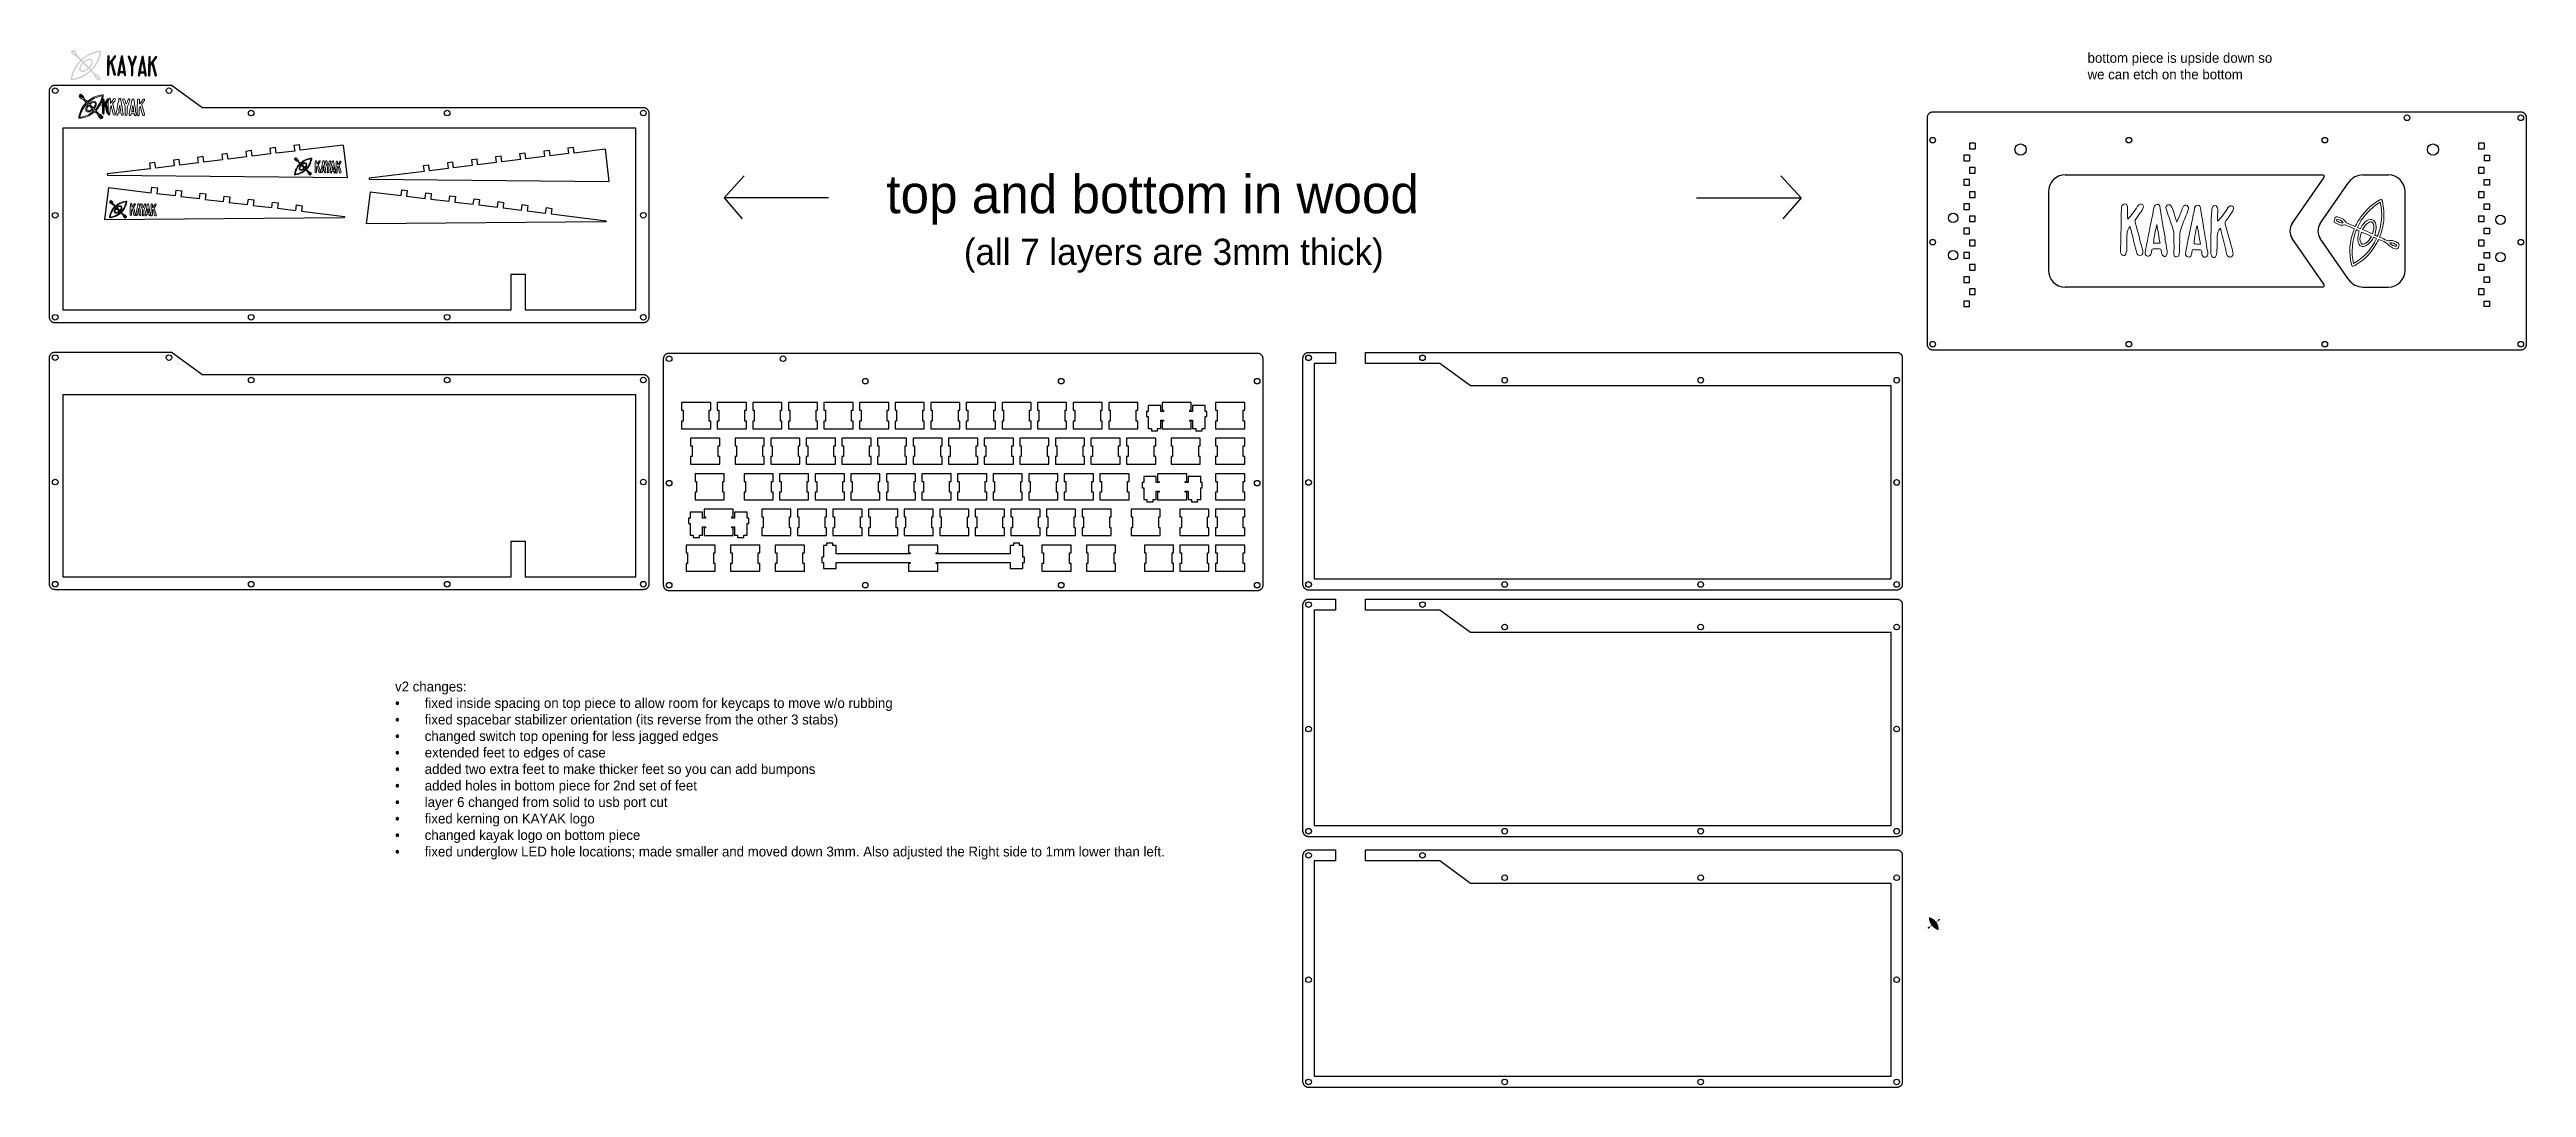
# Model space of a CAD drawing. Extents: x -200 to 1126, y -96 to 460.
import ezdxf

# ---------------------------------------------------------------- set-up
doc = ezdxf.new("R2010")
doc.units = 0
doc.header["$MEASUREMENT"] = 0
doc.linetypes.add('ACAD_ISO02W100', pattern=[15, 12, -3])
doc.layers.add('construction', color=253, linetype='ACAD_ISO02W100')
doc.layers.add('etch', color=1, linetype='Continuous')
doc.styles.add('Annotative', font='txt')

msp = doc.modelspace()

# ---------------------------------------------------------------- texts
at = {"layer": 'construction', "linetype": 'Continuous', "attachment_point": 1}
for s, width, heights, insert, char_height in [('bottom piece is upside down so we can etch on the bottom', 108.557, [0], (891, 458.1), 5.298), ('\\pi16.994;top and bottom in wood\\P\\pi58.489;{\\H0.68268x;(all 7 layers are 3mm thick)}', 464.644, [96.8], (231, 392.8), 20.507)]:
    msp.add_mtext_dynamic_manual_height_columns(s, width=width, gutter_width=1, heights=heights, dxfattribs=dict(at, insert=insert, char_height=char_height))
at = {"layer": 'construction', "linetype": 'Continuous', "insert": (-15, 121.6), "char_height": 5.2981, "attachment_point": 1, "style": 'Annotative'}
msp.add_mtext_dynamic_manual_height_columns('v2 changes:\\P\\pi-15.894,l15.894,t15.894;{\\fSymbol|b0|i0|c2|p18;·^I}fixed inside spacing on top piece to allow room for keycaps to move w/o rubbing\\P{\\fSymbol|b0|i0|c2|p18;·^I}fixed spacebar stabilizer orientation (its reverse from the other 3 stabs)\\P{\\fSymbol|b0|i0|c2|p18;·^I}changed switch top opening for less jagged edges\\P{\\fSymbol|b0|i0|c2|p18;·^I}extended feet to edges of case\\P{\\fSymbol|b0|i0|c2|p18;·^I}added two extra feet to make thicker feet so you can add bumpons\\P{\\fSymbol|b0|i0|c2|p18;·^I}added holes in bottom piece for 2nd set of feet\\P{\\fSymbol|b0|i0|c2|p18;·^I}layer 6 changed from solid to usb port cut\\P{\\fSymbol|b0|i0|c2|p18;·^I}fixed kerning on KAYAK logo\\P{\\fSymbol|b0|i0|c2|p18;·^I}changed kayak logo on bottom piece\\P{\\fSymbol|b0|i0|c2|p18;·^I}fixed underglow LED hole locations; made smaller and moved down 3mm. Also adjusted the Right side to 1mm lower than left.', width=430.444, gutter_width=1, heights=[128.6], dxfattribs=at)

# ---------------------------------------------------------------- hatches: boundary and pattern name
at = {"linetype": 'Continuous', "transparency": 33554687}
h = msp.add_hatch(color=256, dxfattribs=at)
h.dxf.hatch_style = 1
edge = h.paths.add_edge_path(flags=17)
edge.add_spline(control_points=[(811, -11.4), (811.3, -11.4), (811.3, -11.4), (811.3, -11.2)], knot_values=[30, 30, 30, 30, 31, 31, 31, 31], degree=3, periodic=0)
edge.add_spline(control_points=[(811.3, -11.2), (811.3, -11.1), (811.4, -11), (811.3, -11)], knot_values=[29, 29, 29, 29, 30, 30, 30, 30], degree=3, periodic=0)
edge.add_spline(control_points=[(811.3, -11), (811.3, -9.8), (811, -8.7), (810.4, -7.7)], knot_values=[28, 28, 28, 28, 29, 29, 29, 29], degree=3, periodic=0)
edge.add_spline(control_points=[(810.4, -7.7), (810.3, -7.5), (810.2, -7.3), (810.1, -7.2)], knot_values=[27, 27, 27, 27, 28, 28, 28, 28], degree=3, periodic=0)
edge.add_spline(control_points=[(810.1, -7.2), (810.3, -7), (810.5, -6.8), (810.7, -6.7)], knot_values=[26, 26, 26, 26, 27, 27, 27, 27], degree=3, periodic=0)
edge.add_spline(control_points=[(810.7, -6.7), (810.8, -6.6), (810.9, -6.6), (811, -6.5)], knot_values=[25, 25, 25, 25, 26, 26, 26, 26], degree=3, periodic=0)
edge.add_spline(control_points=[(811, -6.5), (811.2, -6.5), (811.3, -6.5), (811.5, -6.4)], knot_values=[24, 24, 24, 24, 25, 25, 25, 25], degree=3, periodic=0)
edge.add_spline(control_points=[(811.5, -6.4), (811.6, -6.3), (811.8, -6.2), (812, -6)], knot_values=[23, 23, 23, 23, 24, 24, 24, 24], degree=3, periodic=0)
edge.add_spline(control_points=[(812, -6), (812.1, -5.9), (812.1, -5.8), (812, -5.7)], knot_values=[22, 22, 22, 22, 23, 23, 23, 23], degree=3, periodic=0)
edge.add_spline(control_points=[(812, -5.7), (811.9, -5.4), (811.7, -5.3), (811.6, -5.4)], knot_values=[21, 21, 21, 21, 22, 22, 22, 22], degree=3, periodic=0)
edge.add_spline(control_points=[(811.6, -5.4), (811.5, -5.4), (811.5, -5.4), (811.5, -5.4)], knot_values=[20, 20, 20, 20, 21, 21, 21, 21], degree=3, periodic=0)
edge.add_spline(control_points=[(811.5, -5.4), (811.4, -5.5), (811.3, -5.6), (811.2, -5.7)], knot_values=[19, 19, 19, 19, 20, 20, 20, 20], degree=3, periodic=0)
edge.add_spline(control_points=[(811.2, -5.7), (811, -5.8), (810.9, -5.9), (810.8, -6.1)], knot_values=[18, 18, 18, 18, 19, 19, 19, 19], degree=3, periodic=0)
edge.add_spline(control_points=[(810.8, -6.1), (810.8, -6.2), (810.8, -6.3), (810.7, -6.4)], knot_values=[17, 17, 17, 17, 18, 18, 18, 18], degree=3, periodic=0)
edge.add_spline(control_points=[(810.7, -6.4), (810.4, -6.6), (810.2, -6.8), (809.9, -7)], knot_values=[16, 16, 16, 16, 17, 17, 17, 17], degree=3, periodic=0)
edge.add_spline(control_points=[(809.9, -7), (809.8, -6.9), (809.8, -6.8), (809.7, -6.8)], knot_values=[15, 15, 15, 15, 16, 16, 16, 16], degree=3, periodic=0)
edge.add_spline(control_points=[(809.7, -6.8), (809.4, -6.3), (808.9, -5.9), (808.5, -5.6)], knot_values=[14, 14, 14, 14, 15, 15, 15, 15], degree=3, periodic=0)
edge.add_spline(control_points=[(808.5, -5.6), (807.8, -5.2), (807.1, -4.8), (806.4, -4.6)], knot_values=[13, 13, 13, 13, 14, 14, 14, 14], degree=3, periodic=0)
edge.add_spline(control_points=[(806.4, -4.6), (806.2, -4.6), (806.1, -4.6), (806.1, -4.8)], knot_values=[12, 12, 12, 12, 13, 13, 13, 13], degree=3, periodic=0)
edge.add_spline(control_points=[(806.1, -4.8), (806.1, -4.8), (806.1, -4.9), (806.1, -4.9)], knot_values=[11, 11, 11, 11, 12, 12, 12, 12], degree=3, periodic=0)
edge.add_spline(control_points=[(806.1, -4.9), (806.1, -5.9), (806.3, -6.8), (806.8, -7.7)], knot_values=[10, 10, 10, 10, 11, 11, 11, 11], degree=3, periodic=0)
edge.add_spline(control_points=[(806.8, -7.7), (807, -8.1), (807.2, -8.5), (807.4, -8.8)], knot_values=[9, 9, 9, 9, 10, 10, 10, 10], degree=3, periodic=0)
edge.add_spline(control_points=[(807.4, -8.8), (807.1, -9), (806.9, -9.3), (806.6, -9.5)], knot_values=[8, 8, 8, 8, 9, 9, 9, 9], degree=3, periodic=0)
edge.add_spline(control_points=[(806.6, -9.5), (806.5, -9.5), (806.5, -9.5), (806.4, -9.5)], knot_values=[7, 7, 7, 7, 8, 8, 8, 8], degree=3, periodic=0)
edge.add_spline(control_points=[(806.4, -9.5), (806.1, -9.5), (805.8, -9.7), (805.6, -9.9)], knot_values=[6, 6, 6, 6, 7, 7, 7, 7], degree=3, periodic=0)
edge.add_spline(control_points=[(805.6, -9.9), (805.3, -10.2), (805.2, -10.2), (805.5, -10.5)], knot_values=[5, 5, 5, 5, 6, 6, 6, 6], degree=3, periodic=0)
edge.add_spline(control_points=[(805.5, -10.5), (805.6, -10.7), (805.8, -10.7), (805.9, -10.6)], knot_values=[4, 4, 4, 4, 5, 5, 5, 5], degree=3, periodic=0)
edge.add_spline(control_points=[(805.9, -10.6), (806, -10.5), (806.1, -10.5), (806.2, -10.4)], knot_values=[3, 3, 3, 3, 4, 4, 4, 4], degree=3, periodic=0)
edge.add_spline(control_points=[(806.2, -10.4), (806.4, -10.3), (806.5, -10.1), (806.6, -10)], knot_values=[2, 2, 2, 2, 3, 3, 3, 3], degree=3, periodic=0)
edge.add_spline(control_points=[(806.6, -10), (806.6, -9.9), (806.7, -9.7), (806.7, -9.7)], knot_values=[1, 1, 1, 1, 2, 2, 2, 2], degree=3, periodic=0)
edge.add_spline(control_points=[(806.7, -9.7), (807, -9.5), (807.3, -9.3), (807.6, -9)], knot_values=[0, 0, 0, 0, 1, 1, 1, 1], degree=3, periodic=0)
edge.add_spline(control_points=[(807.6, -9), (807.6, -9.1), (807.7, -9.1), (807.7, -9.2)], knot_values=[32, 32, 32, 32, 33, 33, 33, 33], degree=3, periodic=0)
edge.add_spline(control_points=[(807.7, -9.2), (808.6, -10.2), (809.7, -11), (811, -11.4)], knot_values=[31, 31, 31, 31, 32, 32, 32, 32], degree=3, periodic=0)
at = {"layer": 'etch', "true_color": 0xffffff}
h = msp.add_hatch(color=7, dxfattribs=at)
h.dxf.hatch_style = 2
edge = h.paths.add_edge_path()
edge.add_spline(control_points=[(-183.5, 454.1), (-184.2, 454.8), (-184.8, 455.5), (-185.5, 456.1), (-185.7, 456.3), (-186, 456.4), (-186.3, 456.5), (-186.8, 456.7), (-187.2, 456.9), (-187.6, 457.4), (-187.8, 457.6), (-188, 457.8), (-188.2, 458), (-188.6, 458.4), (-188.5, 458.7), (-188.2, 459.1), (-187.4, 459.9), (-187.2, 459.9), (-186.4, 459.1), (-185.8, 458.5), (-185.3, 457.9), (-185.2, 457), (-185.1, 456.9), (-185.1, 456.8), (-185, 456.7), (-184.3, 456), (-183.7, 455.3), (-183.1, 454.7), (-182.1, 455.4), (-181.2, 456.1), (-180.2, 456.7), (-178.1, 458.1), (-175.6, 459), (-173.1, 459.3), (-173, 459.3), (-172.9, 459.3), (-172.9, 459.3), (-172.3, 459.4), (-172.2, 459.3), (-172.3, 458.7), (-172.6, 456.6), (-173.2, 454.7), (-174.2, 452.9), (-174.9, 451.6), (-175.8, 450.3), (-176.9, 449.2), (-177, 449), (-177.2, 448.9), (-177.3, 448.7), (-176.7, 448.1), (-176.1, 447.5), (-175.5, 446.9), (-175.3, 446.7), (-175, 446.6), (-174.7, 446.5), (-174.2, 446.4), (-173.8, 446.1), (-173.5, 445.8), (-173.3, 445.5), (-173.1, 445.3), (-172.8, 445), (-172.8, 445), (-172.7, 444.9), (-172.6, 444.8), (-172.4, 444.4), (-172.7, 444), (-173.3, 443.5), (-173.6, 443.3), (-173.9, 443.3), (-174.2, 443.5), (-174.6, 443.9), (-175.1, 444.3), (-175.4, 444.8), (-175.6, 445.1), (-175.7, 445.5), (-175.8, 445.9), (-175.9, 446.1), (-176.1, 446.4), (-176.2, 446.6), (-176.7, 447.1), (-177.3, 447.7), (-177.8, 448.2), (-178.2, 447.9), (-178.6, 447.5), (-179.1, 447.2), (-181.5, 445.3), (-184.3, 444.1), (-187.4, 443.6), (-187.6, 443.6), (-187.8, 443.6), (-188, 443.6), (-188.6, 443.6), (-188.7, 443.6), (-188.6, 444.3), (-188, 447.9), (-186.4, 451.1), (-183.8, 453.8), (-183.7, 453.9), (-183.6, 454), (-183.5, 454.1)], knot_values=[0, 0, 0, 0, 1, 1, 1, 2, 2, 2, 3, 3, 3, 4, 4, 4, 5, 5, 5, 6, 6, 6, 7, 7, 7, 8, 8, 8, 9, 9, 9, 10, 10, 10, 11, 11, 11, 12, 12, 12, 13, 13, 13, 14, 14, 14, 15, 15, 15, 16, 16, 16, 17, 17, 17, 18, 18, 18, 19, 19, 19, 20, 20, 20, 21, 21, 21, 22, 22, 22, 23, 23, 23, 24, 24, 24, 25, 25, 25, 26, 26, 26, 27, 27, 27, 28, 28, 28, 29, 29, 29, 30, 30, 30, 31, 31, 31, 32, 32, 32, 33, 33, 33, 33], degree=3, periodic=0)
edge = h.paths.add_edge_path()
edge.add_spline(control_points=[(-183, 453.6), (-185.6, 451), (-187.2, 447.9), (-187.9, 444.2), (-184.2, 444.8), (-181, 446.3), (-178.3, 448.7), (-178.6, 449), (-178.8, 449.2), (-179, 449.5), (-179.2, 449.3), (-179.3, 449.2), (-179.5, 449.1), (-180.3, 448.5), (-181.1, 448), (-182.1, 447.9), (-183.4, 447.8), (-184.3, 448.7), (-184, 450), (-183.8, 450.8), (-183.4, 451.6), (-182.9, 452.3), (-182.7, 452.5), (-182.5, 452.7), (-182.4, 452.9), (-182.6, 453.2), (-182.8, 453.4), (-183, 453.6)], knot_values=[0, 0, 0, 0, 1, 1, 1, 2, 2, 2, 3, 3, 3, 4, 4, 4, 5, 5, 5, 6, 6, 6, 7, 7, 7, 8, 8, 8, 9, 9, 9, 9], degree=3, periodic=0)
edge = h.paths.add_edge_path()
edge.add_spline(control_points=[(-182.5, 454.2), (-182.2, 453.9), (-182, 453.7), (-181.8, 453.4), (-181.7, 453.5), (-181.5, 453.6), (-181.4, 453.7), (-180.7, 454.3), (-179.8, 454.8), (-178.9, 454.9), (-177.5, 455.2), (-176.6, 454.3), (-176.9, 452.9), (-176.9, 452.5), (-177.1, 452.1), (-177.3, 451.7), (-177.6, 451.1), (-178, 450.5), (-178.4, 449.9), (-178.3, 449.7), (-178, 449.5), (-177.8, 449.2), (-175.2, 451.9), (-173.6, 455), (-173, 458.6), (-176.7, 458.1), (-179.8, 456.6), (-182.5, 454.2)], knot_values=[0, 0, 0, 0, 1, 1, 1, 2, 2, 2, 3, 3, 3, 4, 4, 4, 5, 5, 5, 6, 6, 6, 7, 7, 7, 8, 8, 8, 9, 9, 9, 9], degree=3, periodic=0)
edge = h.paths.add_edge_path()
edge.add_spline(control_points=[(-181.9, 452.4), (-182.6, 451.6), (-183.2, 450.8), (-183.3, 449.7), (-183.4, 449), (-183.1, 448.6), (-182.3, 448.6), (-181.2, 448.7), (-180.3, 449.3), (-179.5, 449.9), (-180.3, 450.7), (-181.1, 451.5), (-181.9, 452.4)], knot_values=[0, 0, 0, 0, 1, 1, 1, 2, 2, 2, 3, 3, 3, 4, 4, 4, 4], degree=3, periodic=0)
edge = h.paths.add_edge_path()
edge.add_spline(control_points=[(-181.3, 453), (-180.5, 452.1), (-179.7, 451.4), (-178.9, 450.5), (-178.3, 451.3), (-177.6, 452.1), (-177.5, 453.2), (-177.4, 454), (-177.9, 454.4), (-178.6, 454.3), (-179.7, 454.1), (-180.5, 453.6), (-181.3, 453)], knot_values=[0, 0, 0, 0, 1, 1, 1, 2, 2, 2, 3, 3, 3, 4, 4, 4, 4], degree=3, periodic=0)
edge = h.paths.add_edge_path()
edge.add_spline(control_points=[(-187.8, 458.5), (-187.2, 458.1), (-186.8, 457.3), (-186, 457.2), (-186.1, 458.1), (-186.8, 458.4), (-187.3, 459), (-187.4, 458.8), (-187.6, 458.7), (-187.8, 458.5)], knot_values=[0, 0, 0, 0, 1, 1, 1, 2, 2, 2, 3, 3, 3, 3], degree=3, periodic=0)
edge = h.paths.add_edge_path()
edge.add_spline(control_points=[(-175, 445.9), (-174.9, 445), (-174.2, 444.6), (-173.8, 444.1), (-173.6, 444.3), (-173.4, 444.4), (-173.2, 444.5), (-173.9, 445), (-174.2, 445.8), (-175, 445.9)], knot_values=[0, 0, 0, 0, 1, 1, 1, 2, 2, 2, 3, 3, 3, 3], degree=3, periodic=0)
h = msp.add_hatch(color=7, dxfattribs=at)
h.dxf.hatch_style = 2
edge = h.paths.add_edge_path()
edge.add_spline(control_points=[(-167.2, 452.1), (-167.6, 451.6), (-167.8, 451), (-167.8, 450.5), (-167.9, 449.4), (-167.9, 448.3), (-167.9, 447.3), (-167.9, 447), (-167.9, 446.7), (-168, 446.4), (-168.1, 446), (-168.3, 445.7), (-168.6, 445.7), (-168.9, 445.7), (-169.2, 446.2), (-169.2, 446.5), (-169.2, 446.9), (-169.2, 447.2), (-169.2, 447.6), (-169.2, 449.6), (-169.1, 451.7), (-169.1, 453.7), (-169.1, 454.6), (-169.1, 455.4), (-169, 456.3), (-169, 456.6), (-168.6, 457), (-168.3, 457), (-168, 456.9), (-167.7, 456.6), (-167.7, 456.2), (-167.7, 455.5), (-167.7, 454.8), (-167.7, 454.1), (-167.7, 454), (-167.7, 453.9), (-167.7, 453.6), (-167.3, 454.1), (-166.9, 454.5), (-166.5, 455), (-166.2, 455.4), (-165.9, 456), (-165.6, 456.4), (-165.4, 456.6), (-165.2, 456.8), (-165, 456.9), (-164.5, 457), (-164.2, 456.6), (-164.3, 456.1), (-164.4, 455.9), (-164.6, 455.6), (-164.8, 455.3), (-165.1, 454.8), (-165.5, 454.2), (-166, 453.7), (-166.1, 453.4), (-166.2, 453.2), (-166.1, 452.9), (-165.5, 450.9), (-165, 448.9), (-164.4, 446.8), (-164.4, 446.7), (-164.4, 446.5), (-164.4, 446.3), (-164.5, 446), (-164.7, 445.8), (-165, 445.8), (-165.4, 445.8), (-165.6, 446), (-165.7, 446.3), (-166.1, 447.7), (-166.5, 449.1), (-166.8, 450.5), (-166.9, 451), (-167, 451.5), (-167.2, 452.1)], knot_values=[0, 0, 0, 0, 1, 1, 1, 2, 2, 2, 3, 3, 3, 4, 4, 4, 5, 5, 5, 6, 6, 6, 7, 7, 7, 8, 8, 8, 9, 9, 9, 10, 10, 10, 11, 11, 11, 12, 12, 12, 13, 13, 13, 14, 14, 14, 15, 15, 15, 16, 16, 16, 17, 17, 17, 18, 18, 18, 19, 19, 19, 20, 20, 20, 21, 21, 21, 22, 22, 22, 23, 23, 23, 24, 24, 24, 25, 25, 25, 25], degree=3, periodic=0)
h = msp.add_hatch(color=7, dxfattribs=at)
h.dxf.hatch_style = 2
edge = h.paths.add_edge_path()
edge.add_spline(control_points=[(-159.5, 449.4), (-159.3, 448.5), (-159.1, 447.6), (-159, 446.7), (-158.9, 446.5), (-158.9, 446.2), (-159, 446), (-159.1, 445.7), (-159.3, 445.5), (-159.6, 445.6), (-159.8, 445.7), (-160, 445.9), (-160.1, 446.1), (-160.3, 446.3), (-160.2, 446.7), (-160.3, 446.9), (-160.3, 447.1), (-160.4, 447.2), (-160.6, 447.2), (-161, 447.2), (-161.4, 447.2), (-161.8, 447.2), (-162.1, 447.2), (-162.3, 447.2), (-162.3, 446.8), (-162.3, 446.6), (-162.4, 446.3), (-162.5, 446), (-162.6, 445.7), (-162.9, 445.6), (-163.3, 445.6), (-163.6, 445.7), (-163.8, 446), (-163.7, 446.4), (-163.5, 447.6), (-163.3, 448.7), (-163.1, 449.9), (-162.8, 451.1), (-162.6, 452.3), (-162.4, 453.4), (-162.2, 454.3), (-162, 455.2), (-161.8, 456), (-161.8, 456.2), (-161.8, 456.3), (-161.7, 456.5), (-161.6, 456.8), (-161.3, 456.8), (-161, 456.8), (-160.7, 456.8), (-160.6, 456.6), (-160.6, 456.4), (-160.4, 455.1), (-160.2, 453.9), (-160, 452.7), (-159.8, 451.7), (-159.6, 450.7), (-159.4, 449.7), (-159.4, 449.6), (-159.4, 449.5), (-159.4, 449.4), (-159.4, 449.4), (-159.4, 449.4), (-159.5, 449.4)], knot_values=[0, 0, 0, 0, 1, 1, 1, 2, 2, 2, 3, 3, 3, 4, 4, 4, 5, 5, 5, 6, 6, 6, 7, 7, 7, 8, 8, 8, 9, 9, 9, 10, 10, 10, 11, 11, 11, 12, 12, 12, 13, 13, 13, 14, 14, 14, 15, 15, 15, 16, 16, 16, 17, 17, 17, 18, 18, 18, 19, 19, 19, 20, 20, 20, 21, 21, 21, 21], degree=3, periodic=0)
edge = h.paths.add_edge_path()
edge.add_spline(control_points=[(-161.2, 452.4), (-161.5, 451.1), (-161.9, 449.8), (-161.9, 448.5), (-161.4, 448.5), (-161, 448.5), (-160.5, 448.4), (-160.7, 449.8), (-161, 451.1), (-161.2, 452.4)], knot_values=[0, 0, 0, 0, 1, 1, 1, 2, 2, 2, 3, 3, 3, 3], degree=3, periodic=0)
h = msp.add_hatch(color=7, dxfattribs=at)
h.dxf.hatch_style = 2
edge = h.paths.add_edge_path()
edge.add_spline(control_points=[(-155.7, 453), (-155.4, 453.7), (-155.2, 454.4), (-154.9, 455), (-154.8, 455.3), (-154.7, 455.6), (-154.6, 455.9), (-154.5, 456.1), (-154.5, 456.3), (-154.3, 456.4), (-154.1, 456.6), (-153.8, 456.9), (-153.5, 456.6), (-153.2, 456.4), (-153.1, 456), (-153.3, 455.7), (-153.7, 454.5), (-154.1, 453.4), (-154.6, 452.2), (-155.1, 451.1), (-155.2, 450), (-155.1, 448.8), (-155.1, 447.9), (-155.2, 447), (-155.2, 446.1), (-155.2, 445.7), (-155.4, 445.5), (-155.8, 445.5), (-156.2, 445.5), (-156.3, 445.7), (-156.4, 446), (-156.4, 446.3), (-156.4, 446.6), (-156.4, 446.9), (-156.4, 447), (-156.4, 447.1), (-156.4, 447.2), (-156.4, 448.4), (-156.3, 449.5), (-156.4, 450.7), (-156.4, 451.2), (-156.6, 451.7), (-156.8, 452.1), (-157.2, 453.4), (-157.6, 454.6), (-158.1, 455.9), (-158.2, 456.2), (-158, 456.6), (-157.7, 456.7), (-157.3, 456.8), (-157.1, 456.7), (-156.9, 456.4), (-156.8, 456.1), (-156.6, 455.8), (-156.5, 455.5), (-156.3, 454.7), (-156, 453.9), (-155.8, 453.1), (-155.8, 453), (-155.7, 453), (-155.7, 453)], knot_values=[0, 0, 0, 0, 1, 1, 1, 2, 2, 2, 3, 3, 3, 4, 4, 4, 5, 5, 5, 6, 6, 6, 7, 7, 7, 8, 8, 8, 9, 9, 9, 10, 10, 10, 11, 11, 11, 12, 12, 12, 13, 13, 13, 14, 14, 14, 15, 15, 15, 16, 16, 16, 17, 17, 17, 18, 18, 18, 19, 19, 19, 20, 20, 20, 20], degree=3, periodic=0)
h = msp.add_hatch(color=7, dxfattribs=at)
h.dxf.hatch_style = 2
edge = h.paths.add_edge_path()
edge.add_spline(control_points=[(-152.7, 446.2), (-152.6, 447.2), (-152.4, 448.2), (-152.2, 449.3), (-151.8, 451.1), (-151.4, 452.9), (-151, 454.7), (-150.9, 455.2), (-150.8, 455.6), (-150.7, 456.1), (-150.7, 456.5), (-150.4, 456.6), (-150, 456.7), (-149.6, 456.7), (-149.6, 456.4), (-149.5, 456.1), (-149.3, 454.7), (-149.1, 453.4), (-148.8, 452), (-148.6, 450.4), (-148.3, 448.9), (-148.1, 447.3), (-148, 447), (-147.9, 446.7), (-147.9, 446.3), (-147.8, 445.9), (-148.1, 445.4), (-148.5, 445.4), (-148.8, 445.3), (-149.1, 445.7), (-149.2, 446.1), (-149.2, 446.4), (-149.2, 446.8), (-149.3, 446.9), (-149.5, 447.1), (-149.8, 447), (-150.1, 447), (-150.4, 447), (-150.6, 447), (-150.9, 447), (-151.2, 447.1), (-151.3, 446.9), (-151.3, 446.7), (-151.3, 446.4), (-151.4, 446.1), (-151.5, 445.8), (-151.6, 445.5), (-151.9, 445.4), (-152.2, 445.4), (-152.6, 445.5), (-152.8, 445.8), (-152.7, 446.2)], knot_values=[0, 0, 0, 0, 1, 1, 1, 2, 2, 2, 3, 3, 3, 4, 4, 4, 5, 5, 5, 6, 6, 6, 7, 7, 7, 8, 8, 8, 9, 9, 9, 10, 10, 10, 11, 11, 11, 12, 12, 12, 13, 13, 13, 14, 14, 14, 15, 15, 15, 16, 16, 16, 17, 17, 17, 17], degree=3, periodic=0)
edge = h.paths.add_edge_path()
edge.add_spline(control_points=[(-149.5, 448.3), (-149.7, 449.6), (-149.9, 450.9), (-150.2, 452.2), (-150.6, 451.2), (-151, 448.6), (-150.8, 448.3), (-150.4, 448.3), (-150, 448.3), (-149.5, 448.3)], knot_values=[0, 0, 0, 0, 1, 1, 1, 2, 2, 2, 3, 3, 3, 3], degree=3, periodic=0)
h = msp.add_hatch(color=7, dxfattribs=at)
h.dxf.hatch_style = 2
edge = h.paths.add_edge_path()
edge.add_spline(control_points=[(-145.2, 451.7), (-145.7, 451.1), (-145.9, 450.6), (-145.9, 449.9), (-145.9, 449.2), (-145.9, 448.5), (-145.9, 447.8), (-145.9, 447.3), (-145.9, 446.7), (-146, 446.1), (-146.1, 445.6), (-146.4, 445.3), (-146.7, 445.3), (-146.9, 445.4), (-147.3, 445.8), (-147.3, 446.2), (-147.3, 446.3), (-147.3, 446.3), (-147.3, 446.4), (-147.2, 448.9), (-147.2, 451.3), (-147.1, 453.8), (-147.1, 454.5), (-147.1, 455.2), (-147, 455.9), (-147, 456.2), (-146.7, 456.6), (-146.4, 456.6), (-146, 456.5), (-145.7, 456.2), (-145.8, 455.8), (-145.8, 455), (-145.8, 454.2), (-145.8, 453.3), (-145.8, 453.3), (-145.7, 453.3), (-145.7, 453.3), (-145.3, 453.7), (-144.9, 454.2), (-144.5, 454.6), (-144.2, 455.1), (-143.9, 455.6), (-143.6, 456.1), (-143.4, 456.4), (-143.2, 456.5), (-142.9, 456.5), (-142.5, 456.5), (-142.2, 456.2), (-142.3, 455.9), (-142.4, 455.6), (-142.6, 455.3), (-142.7, 455), (-143.1, 454.4), (-143.6, 453.9), (-144, 453.3), (-144.2, 453.1), (-144.2, 452.8), (-144.1, 452.6), (-143.5, 450.5), (-143, 448.5), (-142.5, 446.4), (-142.3, 446), (-142.5, 445.6), (-142.8, 445.5), (-143.1, 445.3), (-143.4, 445.5), (-143.6, 445.6), (-143.7, 445.7), (-143.7, 445.8), (-143.7, 445.9), (-144.1, 447.4), (-144.5, 448.9), (-144.9, 450.4), (-145, 450.8), (-145.1, 451.2), (-145.2, 451.7)], knot_values=[0, 0, 0, 0, 1, 1, 1, 2, 2, 2, 3, 3, 3, 4, 4, 4, 5, 5, 5, 6, 6, 6, 7, 7, 7, 8, 8, 8, 9, 9, 9, 10, 10, 10, 11, 11, 11, 12, 12, 12, 13, 13, 13, 14, 14, 14, 15, 15, 15, 16, 16, 16, 17, 17, 17, 18, 18, 18, 19, 19, 19, 20, 20, 20, 21, 21, 21, 22, 22, 22, 23, 23, 23, 24, 24, 24, 25, 25, 25, 25], degree=3, periodic=0)
at = {"layer": 'etch', "linetype": 'Continuous'}
h = msp.add_hatch(dxfattribs=at)
h.set_pattern_fill('ANSI31', color=256)
edge = h.paths.add_edge_path()
edge.add_spline(control_points=[(-170.6, 431.1), (-170.6, 431.3), (-170.7, 431.4), (-170.7, 431.5)], knot_values=[11, 11, 11, 11, 12, 12, 12, 12], degree=3, periodic=0)
edge.add_spline(control_points=[(-170.7, 431.5), (-170.7, 432), (-170.7, 432.5), (-170.7, 433)], knot_values=[10, 10, 10, 10, 11, 11, 11, 11], degree=3, periodic=0)
edge.add_spline(control_points=[(-170.7, 433), (-170.7, 433.3), (-170.9, 433.5), (-171.1, 433.5)], knot_values=[9, 9, 9, 9, 10, 10, 10, 10], degree=3, periodic=0)
edge.add_spline(control_points=[(-171.1, 433.5), (-171.3, 433.5), (-171.6, 433.3), (-171.6, 433)], knot_values=[8, 8, 8, 8, 9, 9, 9, 9], degree=3, periodic=0)
edge.add_spline(control_points=[(-171.6, 433), (-171.6, 432.4), (-171.7, 431.8), (-171.7, 431.2)], knot_values=[7, 7, 7, 7, 8, 8, 8, 8], degree=3, periodic=0)
edge.add_spline(control_points=[(-171.7, 431.2), (-171.7, 429.7), (-171.7, 428.2), (-171.6, 426.7)], knot_values=[6, 6, 6, 6, 7, 7, 7, 7], degree=3, periodic=0)
edge.add_spline(control_points=[(-171.6, 426.7), (-171.6, 426.5), (-171.7, 426.2), (-171.7, 425.9)], knot_values=[5, 5, 5, 5, 6, 6, 6, 6], degree=3, periodic=0)
edge.add_spline(control_points=[(-171.7, 425.9), (-171.6, 425.7), (-171.4, 425.4), (-171.2, 425.4)], knot_values=[4, 4, 4, 4, 5, 5, 5, 5], degree=3, periodic=0)
edge.add_spline(control_points=[(-171.2, 425.4), (-171, 425.3), (-170.8, 425.6), (-170.8, 425.9)], knot_values=[3, 3, 3, 3, 4, 4, 4, 4], degree=3, periodic=0)
edge.add_spline(control_points=[(-170.8, 425.9), (-170.7, 426.1), (-170.7, 426.3), (-170.7, 426.5)], knot_values=[2, 2, 2, 2, 3, 3, 3, 3], degree=3, periodic=0)
edge.add_spline(control_points=[(-170.7, 426.5), (-170.7, 427.3), (-170.7, 428), (-170.7, 428.8)], knot_values=[1, 1, 1, 1, 2, 2, 2, 2], degree=3, periodic=0)
edge.add_spline(control_points=[(-170.7, 428.8), (-170.7, 429.2), (-170.6, 429.6), (-170.2, 430)], knot_values=[0, 0, 0, 0, 1, 1, 1, 1], degree=3, periodic=0)
edge.add_spline(control_points=[(-170.2, 430), (-170.1, 429.6), (-170, 429.2), (-169.9, 428.9)], knot_values=[24, 24, 24, 24, 25, 25, 25, 25], degree=3, periodic=0)
edge.add_spline(control_points=[(-169.9, 428.9), (-169.7, 427.9), (-169.4, 426.8), (-169.1, 425.8)], knot_values=[23, 23, 23, 23, 24, 24, 24, 24], degree=3, periodic=0)
edge.add_spline(control_points=[(-169.1, 425.8), (-169, 425.6), (-168.8, 425.4), (-168.6, 425.4)], knot_values=[22, 22, 22, 22, 23, 23, 23, 23], degree=3, periodic=0)
edge.add_spline(control_points=[(-168.6, 425.4), (-168.3, 425.4), (-168.2, 425.6), (-168.2, 425.9)], knot_values=[21, 21, 21, 21, 22, 22, 22, 22], degree=3, periodic=0)
edge.add_spline(control_points=[(-168.2, 425.9), (-168.1, 426), (-168.1, 426.1), (-168.2, 426.2)], knot_values=[20, 20, 20, 20, 21, 21, 21, 21], degree=3, periodic=0)
edge.add_spline(control_points=[(-168.2, 426.2), (-168.6, 427.7), (-169, 429.2), (-169.4, 430.6)], knot_values=[19, 19, 19, 19, 20, 20, 20, 20], degree=3, periodic=0)
edge.add_spline(control_points=[(-169.4, 430.6), (-169.5, 430.8), (-169.5, 431), (-169.4, 431.2)], knot_values=[18, 18, 18, 18, 19, 19, 19, 19], degree=3, periodic=0)
edge.add_spline(control_points=[(-169.4, 431.2), (-169.1, 431.6), (-168.8, 432), (-168.5, 432.4)], knot_values=[17, 17, 17, 17, 18, 18, 18, 18], degree=3, periodic=0)
edge.add_spline(control_points=[(-168.5, 432.4), (-168.4, 432.6), (-168.3, 432.8), (-168.2, 433)], knot_values=[16, 16, 16, 16, 17, 17, 17, 17], degree=3, periodic=0)
edge.add_spline(control_points=[(-168.2, 433), (-168.1, 433.3), (-168.4, 433.6), (-168.7, 433.5)], knot_values=[15, 15, 15, 15, 16, 16, 16, 16], degree=3, periodic=0)
edge.add_spline(control_points=[(-168.7, 433.5), (-168.9, 433.5), (-169, 433.3), (-169.1, 433.2)], knot_values=[14, 14, 14, 14, 15, 15, 15, 15], degree=3, periodic=0)
edge.add_spline(control_points=[(-169.1, 433.2), (-169.4, 432.8), (-169.6, 432.4), (-169.8, 432.1)], knot_values=[13, 13, 13, 13, 14, 14, 14, 14], degree=3, periodic=0)
edge.add_spline(control_points=[(-169.8, 432.1), (-170, 431.8), (-170.3, 431.5), (-170.6, 431.1)], knot_values=[12, 12, 12, 12, 13, 13, 13, 13], degree=3, periodic=0)

# ---------------------------------------------------------------- linework, layer by layer
at = {"color": 0}
for p, q in [((-199.9, 438.6), (-199.8, 438.8)), ((-199.9, 438.3), (-199.9, 438.6)), ((-199.9, 438.1), (-199.9, 438.3)), ((-199.9, 437.9), (-199.9, 438.1)), ((-199.9, 316.6), (-199.9, 437.9)), ((-199.8, 438.8), (-199.7, 439)), ((-199.7, 439), (-199.6, 439.2)), ((-199.6, 439.2), (-199.5, 439.4)), ((-199.5, 439.4), (-199.4, 439.6)), ((-199.4, 439.6), (-199.2, 439.8)), ((-199.2, 439.8), (-199.1, 440)), ((-199.1, 440), (-198.9, 440.1)), ((-198.9, 440.1), (-198.7, 440.3)), ((-198.7, 440.3), (-198.5, 440.4)), ((-198.5, 440.4), (-198.3, 440.5)), ((-198.3, 440.5), (-198.1, 440.6)), ((-198.1, 440.6), (-197.9, 440.7)), ((-197.9, 440.7), (-197.6, 440.8)), ((-197.6, 440.8), (-197.4, 440.8)), ((-197.4, 440.8), (-197.2, 440.8)), ((-197.2, 440.8), (-196.9, 440.9)), ((-196.9, 440.9), (-134.8, 440.9)), ((-118.4, 428.9), (117.9, 428.9)), ((117.9, 428.9), (118.1, 428.8)), ((118.1, 428.8), (118.3, 428.8)), ((118.3, 428.8), (118.6, 428.8)), ((118.6, 428.8), (118.8, 428.7)), ((118.8, 428.7), (119, 428.6)), ((119, 428.6), (119.2, 428.5)), ((119.2, 428.5), (119.4, 428.4)), ((119.4, 428.4), (119.6, 428.3)), ((119.6, 428.3), (119.8, 428.1)), ((119.8, 428.1), (120, 428)), ((120, 428), (120.1, 427.8)), ((120.1, 427.8), (120.3, 427.6)), ((120.3, 427.6), (120.4, 427.4)), ((120.4, 427.4), (120.5, 427.2)), ((120.5, 427.2), (120.6, 427)), ((120.6, 427), (120.7, 426.8)), ((120.7, 426.8), (120.8, 426.6)), ((120.8, 426.6), (120.8, 426.3)), ((120.8, 426.3), (120.8, 426.1)), ((120.8, 426.1), (120.9, 425.9)), ((120.9, 425.9), (120.9, 316.6)), ((805.3, 424.4), (805.2, 424.1)), ((805.4, 424.8), (805.3, 424.6)), ((805.3, 424.6), (805.3, 424.4)), ((805.6, 425), (805.4, 424.8)), ((805.7, 425.2), (805.6, 425)), ((805.8, 425.4), (805.7, 425.2)), ((806, 425.6), (805.8, 425.4)), ((806.2, 425.7), (806, 425.6)), ((806.4, 425.9), (806.2, 425.7)), ((806.6, 426), (806.4, 425.9)), ((806.8, 426.1), (806.6, 426)), ((807, 426.2), (806.8, 426.1)), ((807.2, 426.3), (807, 426.2)), ((807.4, 426.4), (807.2, 426.3)), ((807.7, 426.4), (807.4, 426.4)), ((807.9, 426.4), (807.7, 426.4)), ((808.1, 426.4), (807.9, 426.4)), ((1122.9, 426.4), (808.1, 426.4)), ((1123.2, 426.4), (1122.9, 426.4)), ((1123.4, 426.4), (1123.2, 426.4)), ((1123.6, 426.4), (1123.4, 426.4)), ((1123.9, 426.3), (1123.6, 426.4)), ((1124.1, 426.2), (1123.9, 426.3)), ((1124.3, 426.1), (1124.1, 426.2)), ((1124.5, 426), (1124.3, 426.1)), ((1124.7, 425.9), (1124.5, 426)), ((1124.9, 425.7), (1124.7, 425.9)), ((1125, 425.6), (1124.9, 425.7)), ((1125.2, 425.4), (1125, 425.6)), ((1125.3, 425.2), (1125.2, 425.4)), ((1125.5, 425), (1125.3, 425.2)), ((1125.6, 424.8), (1125.5, 425)), ((1125.7, 424.6), (1125.6, 424.8)), ((1125.8, 424.4), (1125.7, 424.6)), ((1125.8, 424.1), (1125.8, 424.4)), ((-192.9, 417.9), (-192.9, 320.6)), ((113.9, 417.9), (-192.9, 417.9)), ((113.9, 320.6), (113.9, 417.9)), ((805.2, 423.9), (805.1, 423.7)), ((805.1, 423.7), (805.1, 423.4)), ((805.1, 423.4), (805.1, 302.2)), ((805.2, 424.1), (805.2, 423.9)), ((1125.9, 423.9), (1125.8, 424.1)), ((1125.9, 423.7), (1125.9, 423.9)), ((1125.9, 423.4), (1125.9, 423.7)), ((1125.9, 302.2), (1125.9, 423.4)), ((47.2, 339.7), (54.7, 339.7)), ((47.2, 320.6), (47.2, 339.7)), ((54.7, 339.7), (54.7, 320.6)), ((-192.9, 320.6), (47.2, 320.6)), ((54.7, 320.6), (113.9, 320.6)), ((-199.9, 316.4), (-199.9, 316.6)), ((-199.9, 316.1), (-199.9, 316.4)), ((-199.9, 315.9), (-199.9, 316.1)), ((-199.8, 315.7), (-199.9, 315.9)), ((-199.7, 315.5), (-199.8, 315.7)), ((-199.6, 315.2), (-199.7, 315.5)), ((-199.5, 315), (-199.6, 315.2)), ((-199.4, 314.8), (-199.5, 315)), ((-199.2, 314.7), (-199.4, 314.8)), ((-199.1, 314.5), (-199.2, 314.7)), ((-198.9, 314.3), (-199.1, 314.5)), ((-198.7, 314.2), (-198.9, 314.3)), ((-198.5, 314), (-198.7, 314.2)), ((-198.3, 313.9), (-198.5, 314)), ((-198.1, 313.8), (-198.3, 313.9)), ((-197.9, 313.8), (-198.1, 313.8)), ((-197.6, 313.7), (-197.9, 313.8)), ((-197.4, 313.6), (-197.6, 313.7)), ((-197.2, 313.6), (-197.4, 313.6)), ((-196.9, 313.6), (-197.2, 313.6)), ((117.9, 313.6), (-196.9, 313.6)), ((118.1, 313.6), (117.9, 313.6)), ((118.3, 313.6), (118.1, 313.6)), ((118.6, 313.7), (118.3, 313.6)), ((118.8, 313.8), (118.6, 313.7)), ((119, 313.8), (118.8, 313.8)), ((119.2, 313.9), (119, 313.8)), ((119.4, 314), (119.2, 313.9)), ((119.6, 314.2), (119.4, 314)), ((119.8, 314.3), (119.6, 314.2)), ((120, 314.5), (119.8, 314.3)), ((120.1, 314.7), (120, 314.5)), ((120.3, 314.8), (120.1, 314.7)), ((120.4, 315), (120.3, 314.8)), ((120.5, 315.2), (120.4, 315)), ((120.6, 315.5), (120.5, 315.2)), ((120.7, 315.7), (120.6, 315.5)), ((120.8, 315.9), (120.7, 315.7)), ((120.9, 316.6), (120.8, 316.4)), ((120.8, 316.4), (120.8, 316.1)), ((120.8, 316.1), (120.8, 315.9)), ((-199.9, 295.7), (-199.8, 295.9)), ((-199.9, 295.5), (-199.9, 295.7)), ((-199.9, 295.2), (-199.9, 295.5)), ((-199.9, 295), (-199.9, 295.2)), ((-199.9, 173.7), (-199.9, 295)), ((-199.8, 295.9), (-199.7, 296.1)), ((-199.7, 296.1), (-199.6, 296.4)), ((-199.6, 296.4), (-199.5, 296.6)), ((-199.5, 296.6), (-199.4, 296.8)), ((-199.4, 296.8), (-199.2, 296.9)), ((-199.2, 296.9), (-199.1, 297.1)), ((-199.1, 297.1), (-198.9, 297.3)), ((-198.9, 297.3), (-198.7, 297.4)), ((-198.7, 297.4), (-198.5, 297.6)), ((-198.5, 297.6), (-198.3, 297.7)), ((-198.3, 297.7), (-198.1, 297.8)), ((-198.1, 297.8), (-197.9, 297.8)), ((-197.9, 297.8), (-197.6, 297.9)), ((-197.6, 297.9), (-197.4, 298)), ((-197.4, 298), (-197.2, 298)), ((-197.2, 298), (-196.9, 298)), ((-196.9, 298), (-134.8, 298)), ((128.7, 294.7), (128.8, 294.9)), ((128.7, 294.4), (128.7, 294.7)), ((128.7, 173.2), (128.7, 294.4)), ((128.8, 295.1), (128.9, 295.4)), ((128.8, 294.9), (128.8, 295.1)), ((128.9, 295.4), (129, 295.6)), ((129, 295.8), (129.2, 296)), ((129, 295.6), (129, 295.8)), ((129.2, 296), (129.3, 296.2)), ((129.3, 296.2), (129.4, 296.4)), ((129.4, 296.4), (129.6, 296.6)), ((129.6, 296.6), (129.8, 296.7)), ((129.8, 296.7), (130, 296.9)), ((130, 296.9), (130.2, 297)), ((130.2, 297), (130.4, 297.1)), ((130.4, 297.1), (130.6, 297.2)), ((130.6, 297.2), (130.8, 297.3)), ((130.8, 297.3), (131, 297.4)), ((131, 297.4), (131.3, 297.4)), ((131.3, 297.4), (131.5, 297.4)), ((131.5, 297.4), (131.7, 297.4)), ((131.7, 297.4), (446.5, 297.4)), ((446.5, 297.4), (446.8, 297.4)), ((446.8, 297.4), (447, 297.4)), ((447, 297.4), (447.2, 297.4)), ((447.2, 297.4), (447.5, 297.3)), ((447.5, 297.3), (447.7, 297.2)), ((447.7, 297.2), (447.9, 297.1)), ((447.9, 297.1), (448.1, 297)), ((448.1, 297), (448.3, 296.9)), ((448.3, 296.9), (448.5, 296.7)), ((448.5, 296.7), (448.6, 296.6)), ((448.6, 296.6), (448.8, 296.4)), ((448.8, 296.4), (449, 296.2)), ((449, 296.2), (449.1, 296)), ((449.1, 296), (449.2, 295.8)), ((449.2, 295.8), (449.3, 295.6)), ((449.3, 295.6), (449.4, 295.4)), ((449.4, 295.4), (449.4, 295.1)), ((449.4, 295.1), (449.5, 294.9)), ((449.5, 294.9), (449.5, 294.7)), ((449.5, 294.7), (449.5, 294.4)), ((449.5, 294.4), (449.5, 173.2)), ((471, 295.1), (471.1, 295.3)), ((471, 294.9), (471, 295.1)), ((471, 173.6), (471, 294.9)), ((471.1, 295.6), (471.2, 295.8)), ((471.1, 295.3), (471.1, 295.6)), ((471.2, 295.8), (471.3, 296)), ((471.3, 296), (471.4, 296.2)), ((471.4, 296.2), (471.5, 296.4)), ((471.5, 296.4), (471.6, 296.6)), ((471.6, 296.6), (471.8, 296.8)), ((471.8, 296.8), (471.9, 297)), ((471.9, 297), (472.1, 297.1)), ((472.1, 297.1), (472.3, 297.3)), ((472.3, 297.3), (472.5, 297.4)), ((472.5, 297.4), (472.7, 297.5)), ((472.7, 297.5), (472.9, 297.6)), ((472.9, 297.6), (473.1, 297.7)), ((473.1, 297.7), (473.3, 297.8)), ((473.3, 297.8), (473.6, 297.8)), ((473.6, 297.8), (473.8, 297.8)), ((473.8, 297.8), (474, 297.8)), ((474, 297.8), (488.4, 297.8)), ((488.4, 291.9), (477, 291.9)), ((477, 291.9), (477, 176.6)), ((488.4, 297.8), (488.4, 291.9)), ((504.4, 291.9), (504.4, 297.8)), ((504.4, 297.8), (788.8, 297.8)), ((544.3, 291.9), (504.4, 291.9)), ((788.8, 297.8), (789.1, 297.8)), ((789.1, 297.8), (789.3, 297.8)), ((789.3, 297.8), (789.5, 297.8)), ((789.5, 297.8), (789.8, 297.7)), ((789.8, 297.7), (790, 297.6)), ((790, 297.6), (790.2, 297.5)), ((790.2, 297.5), (790.4, 297.4)), ((790.4, 297.4), (790.6, 297.3)), ((790.6, 297.3), (790.8, 297.1)), ((790.8, 297.1), (791, 297)), ((791, 297), (791.1, 296.8)), ((791.1, 296.8), (791.3, 296.6)), ((791.3, 296.6), (791.4, 296.4)), ((791.4, 296.4), (791.5, 296.2)), ((791.5, 296.2), (791.6, 296)), ((791.6, 296), (791.7, 295.8)), ((791.7, 295.8), (791.8, 295.6)), ((791.8, 295.6), (791.8, 295.3)), ((791.8, 295.3), (791.8, 295.1)), ((791.8, 295.1), (791.8, 294.9)), ((791.8, 294.9), (791.8, 173.6)), ((805.1, 302.2), (805.1, 302)), ((805.1, 302), (805.2, 301.7)), ((805.2, 301.7), (805.2, 301.5)), ((805.2, 301.5), (805.3, 301.3)), ((805.3, 301.3), (805.3, 301)), ((805.3, 301), (805.4, 300.8)), ((805.4, 300.8), (805.6, 300.6)), ((805.6, 300.6), (805.7, 300.4)), ((805.7, 300.4), (805.8, 300.2)), ((805.8, 300.2), (806, 300.1)), ((806, 300.1), (806.2, 299.9)), ((806.2, 299.9), (806.4, 299.8)), ((806.4, 299.8), (806.6, 299.6)), ((806.6, 299.6), (806.8, 299.5)), ((806.8, 299.5), (807, 299.4)), ((807, 299.4), (807.2, 299.3)), ((807.2, 299.3), (807.4, 299.3)), ((807.4, 299.3), (807.7, 299.2)), ((807.7, 299.2), (807.9, 299.2)), ((807.9, 299.2), (808.1, 299.2)), ((808.1, 299.2), (1122.9, 299.2)), ((1122.9, 299.2), (1123.2, 299.2)), ((1123.2, 299.2), (1123.4, 299.2)), ((1123.4, 299.2), (1123.6, 299.3)), ((1123.6, 299.3), (1123.9, 299.3)), ((1123.9, 299.3), (1124.1, 299.4)), ((1124.1, 299.4), (1124.3, 299.5)), ((1124.3, 299.5), (1124.5, 299.6)), ((1124.5, 299.6), (1124.7, 299.8)), ((1124.7, 299.8), (1124.9, 299.9)), ((1124.9, 299.9), (1125, 300.1)), ((1125, 300.1), (1125.2, 300.2)), ((1125.2, 300.2), (1125.3, 300.4)), ((1125.3, 300.4), (1125.5, 300.6)), ((1125.5, 300.6), (1125.6, 300.8)), ((1125.6, 300.8), (1125.7, 301)), ((1125.7, 301), (1125.8, 301.3)), ((1125.8, 301.5), (1125.9, 301.7)), ((1125.8, 301.3), (1125.8, 301.5)), ((1125.9, 302), (1125.9, 302.2)), ((1125.9, 301.7), (1125.9, 302)), ((-118.4, 286), (117.9, 286)), ((117.9, 286), (118.1, 286)), ((118.1, 286), (118.3, 286)), ((118.3, 286), (118.6, 285.9)), ((118.6, 285.9), (118.8, 285.8)), ((118.8, 285.8), (119, 285.8)), ((119, 285.8), (119.2, 285.7)), ((119.2, 285.7), (119.4, 285.6)), ((119.4, 285.6), (119.6, 285.4)), ((119.6, 285.4), (119.8, 285.3)), ((119.8, 285.3), (120, 285.1)), ((120, 285.1), (120.1, 284.9)), ((120.1, 284.9), (120.3, 284.8)), ((120.3, 284.8), (120.4, 284.6)), ((120.4, 284.6), (120.5, 284.4)), ((120.5, 284.4), (120.6, 284.1)), ((120.6, 284.1), (120.7, 283.9)), ((120.7, 283.9), (120.8, 283.7)), ((120.8, 283.7), (120.8, 283.5)), ((120.8, 283.5), (120.8, 283.2)), ((120.8, 283.2), (120.9, 283)), ((120.9, 283), (120.9, 173.7)), ((785.8, 176.6), (785.8, 279.9)), ((-192.9, 275), (-192.9, 177.7)), ((113.9, 275), (-192.9, 275)), ((113.9, 177.7), (113.9, 275)), ((388.1, 266.2), (387.3, 266.2)), ((387.3, 266.2), (387.3, 263.4)), ((394.9, 269.4), (388.1, 269.4)), ((388.1, 269.4), (388.1, 266.2)), ((394.9, 266.2), (394.9, 269.4)), ((396.4, 266.2), (394.9, 266.2)), ((411.9, 266.2), (410.4, 266.2)), ((418.7, 269.4), (411.9, 269.4)), ((411.9, 269.4), (411.9, 266.2)), ((418.7, 266.2), (418.7, 269.4)), ((419.5, 266.2), (418.7, 266.2)), ((419.5, 263.4), (419.5, 266.2)), ((387.3, 263.4), (388.1, 263.4)), ((388.1, 263.4), (388.1, 257.1)), ((388.1, 257.1), (389.9, 257.1)), ((389.9, 257.1), (389.9, 255.9)), ((389.9, 255.9), (393.2, 255.9)), ((393.2, 255.9), (393.2, 257.1)), ((393.2, 257.1), (394.9, 257.1)), ((394.9, 257.1), (394.9, 261.6)), ((394.9, 261.6), (396.4, 261.6)), ((410.4, 261.6), (411.9, 261.6)), ((411.9, 261.6), (411.9, 257.1)), ((411.9, 257.1), (413.7, 257.1)), ((413.7, 257.1), (413.7, 255.9)), ((413.7, 255.9), (417, 255.9)), ((417, 255.9), (417, 257.1)), ((417, 257.1), (418.7, 257.1)), ((418.7, 257.1), (418.7, 263.4)), ((418.7, 263.4), (419.5, 263.4)), ((385.8, 228.1), (384.9, 228.1)), ((384.9, 228.1), (384.9, 225.3)), ((392.5, 231.3), (385.8, 231.3)), ((385.8, 231.3), (385.8, 228.1)), ((392.5, 228.1), (392.5, 231.3)), ((394, 228.1), (392.5, 228.1)), ((409.6, 228.1), (408, 228.1)), ((416.3, 231.3), (409.6, 231.3)), ((409.6, 231.3), (409.6, 228.1)), ((416.3, 228.1), (416.3, 231.3)), ((417.1, 228.1), (416.3, 228.1)), ((417.1, 225.3), (417.1, 228.1)), ((149.6, 212.3), (142.9, 212.3)), ((142.9, 212.3), (142.9, 209.1)), ((149.6, 209.1), (149.6, 212.3)), ((173.4, 212.3), (166.7, 212.3)), ((166.7, 212.3), (166.7, 209.1)), ((173.4, 209.1), (173.4, 212.3)), ((384.9, 225.3), (385.8, 225.3)), ((385.8, 225.3), (385.8, 219)), ((385.8, 219), (387.5, 219)), ((387.5, 219), (387.5, 217.8)), ((387.5, 217.8), (390.8, 217.8)), ((390.8, 217.8), (390.8, 219)), ((390.8, 219), (392.5, 219)), ((392.5, 219), (392.5, 223.5)), ((392.5, 223.5), (394, 223.5)), ((408, 223.5), (409.6, 223.5)), ((409.6, 223.5), (409.6, 219)), ((409.6, 219), (411.3, 219)), ((411.3, 219), (411.3, 217.8)), ((411.3, 217.8), (414.6, 217.8)), ((414.6, 217.8), (414.6, 219)), ((414.6, 219), (416.3, 219)), ((416.3, 219), (416.3, 225.3)), ((416.3, 225.3), (417.1, 225.3)), ((142.9, 209.1), (142.1, 209.1)), ((142.1, 209.1), (142.1, 206.3)), ((142.1, 206.3), (142.9, 206.3)), ((142.9, 206.3), (142.9, 200)), ((142.9, 200), (144.6, 200)), ((144.6, 200), (144.6, 198.8)), ((147.9, 198.8), (147.9, 200)), ((147.9, 200), (149.6, 200)), ((151.2, 209.1), (149.6, 209.1)), ((149.6, 200), (149.6, 204.5)), ((149.6, 204.5), (151.2, 204.5)), ((166.7, 209.1), (165.2, 209.1)), ((165.2, 204.5), (166.7, 204.5)), ((166.7, 204.5), (166.7, 200)), ((166.7, 200), (168.4, 200)), ((168.4, 200), (168.4, 198.8)), ((171.7, 198.8), (171.7, 200)), ((171.7, 200), (173.4, 200)), ((174.3, 209.1), (173.4, 209.1)), ((173.4, 200), (173.4, 206.3)), ((173.4, 206.3), (174.3, 206.3)), ((174.3, 206.3), (174.3, 209.1)), ((47.2, 177.7), (47.2, 196.8)), ((47.2, 196.8), (54.7, 196.8)), ((54.7, 196.8), (54.7, 177.7)), ((144.6, 198.8), (147.9, 198.8)), ((168.4, 198.8), (171.7, 198.8)), ((214.3, 188.2), (213.5, 188.2)), ((213.5, 188.2), (213.5, 185.4)), ((216, 194.5), (214.3, 194.5)), ((214.3, 194.5), (214.3, 188.2)), ((219.3, 195.7), (216, 195.7)), ((216, 195.7), (216, 194.5)), ((219.3, 194.5), (219.3, 195.7)), ((221.1, 194.5), (219.3, 194.5)), ((221.1, 190), (221.1, 194.5)), ((260.7, 190), (221.1, 190)), ((314.3, 190), (274.7, 190)), ((316, 194.5), (314.3, 194.5)), ((314.3, 194.5), (314.3, 190)), ((319.3, 195.7), (316, 195.7)), ((316, 195.7), (316, 194.5)), ((319.3, 194.5), (319.3, 195.7)), ((321.1, 194.5), (319.3, 194.5)), ((321.1, 188.2), (321.1, 194.5)), ((321.9, 188.2), (321.1, 188.2)), ((321.9, 185.4), (321.9, 188.2)), ((-199.9, 173.5), (-199.9, 173.7)), ((-199.9, 173.3), (-199.9, 173.5)), ((-199.9, 173), (-199.9, 173.3)), ((-199.8, 172.8), (-199.9, 173)), ((-199.7, 172.6), (-199.8, 172.8)), ((-199.6, 172.4), (-199.7, 172.6)), ((-199.5, 172.2), (-199.6, 172.4)), ((-192.9, 177.7), (47.2, 177.7)), ((54.7, 177.7), (113.9, 177.7)), ((120.5, 172.4), (120.4, 172.2)), ((120.6, 172.6), (120.5, 172.4)), ((120.7, 172.8), (120.6, 172.6)), ((120.8, 173), (120.7, 172.8)), ((120.9, 173.7), (120.8, 173.5)), ((120.8, 173.5), (120.8, 173.3)), ((120.8, 173.3), (120.8, 173)), ((128.7, 173), (128.7, 173.2)), ((128.8, 172.7), (128.7, 173)), ((128.8, 172.5), (128.8, 172.7)), ((128.9, 172.3), (128.8, 172.5)), ((213.5, 185.4), (214.3, 185.4)), ((214.3, 185.4), (214.3, 182.2)), ((214.3, 182.2), (221.1, 182.2)), ((221.1, 185.4), (260.7, 185.4)), ((221.1, 182.2), (221.1, 185.4)), ((274.7, 185.4), (314.3, 185.4)), ((314.3, 185.4), (314.3, 182.2)), ((314.3, 182.2), (321.1, 182.2)), ((321.1, 182.2), (321.1, 185.4)), ((321.1, 185.4), (321.9, 185.4)), ((449.5, 172.7), (449.4, 172.5)), ((449.4, 172.5), (449.4, 172.3)), ((449.5, 173.2), (449.5, 173)), ((449.5, 173), (449.5, 172.7)), ((471, 173.4), (471, 173.6)), ((471.1, 173.1), (471, 173.4)), ((471.1, 172.9), (471.1, 173.1)), ((471.2, 172.7), (471.1, 172.9)), ((471.3, 172.5), (471.2, 172.7)), ((471.4, 172.2), (471.3, 172.5)), ((477, 176.6), (785.8, 176.6)), ((791.6, 172.5), (791.5, 172.2)), ((791.7, 172.7), (791.6, 172.5)), ((791.8, 172.9), (791.7, 172.7)), ((791.8, 173.6), (791.8, 173.4)), ((791.8, 173.4), (791.8, 173.1)), ((791.8, 173.1), (791.8, 172.9)), ((-199.4, 172), (-199.5, 172.2)), ((-199.2, 171.8), (-199.4, 172)), ((-199.1, 171.6), (-199.2, 171.8)), ((-198.9, 171.5), (-199.1, 171.6)), ((-198.7, 171.3), (-198.9, 171.5)), ((-198.5, 171.2), (-198.7, 171.3)), ((-198.3, 171.1), (-198.5, 171.2)), ((-198.1, 171), (-198.3, 171.1)), ((-197.9, 170.9), (-198.1, 171)), ((-197.6, 170.8), (-197.9, 170.9)), ((-197.4, 170.8), (-197.6, 170.8)), ((-197.2, 170.8), (-197.4, 170.8)), ((-196.9, 170.7), (-197.2, 170.8)), ((117.9, 170.7), (-196.9, 170.7)), ((118.1, 170.8), (117.9, 170.7)), ((118.3, 170.8), (118.1, 170.8)), ((118.6, 170.8), (118.3, 170.8)), ((118.8, 170.9), (118.6, 170.8)), ((119, 171), (118.8, 170.9)), ((119.2, 171.1), (119, 171)), ((119.4, 171.2), (119.2, 171.1)), ((119.6, 171.3), (119.4, 171.2)), ((119.8, 171.5), (119.6, 171.3)), ((120, 171.6), (119.8, 171.5)), ((120.1, 171.8), (120, 171.6)), ((120.3, 172), (120.1, 171.8)), ((120.4, 172.2), (120.3, 172)), ((129, 172), (128.9, 172.3)), ((129, 171.8), (129, 172)), ((129.2, 171.6), (129, 171.8)), ((129.3, 171.4), (129.2, 171.6)), ((129.4, 171.2), (129.3, 171.4)), ((129.6, 171.1), (129.4, 171.2)), ((129.8, 170.9), (129.6, 171.1)), ((130, 170.8), (129.8, 170.9)), ((130.2, 170.6), (130, 170.8)), ((130.4, 170.5), (130.2, 170.6)), ((130.6, 170.4), (130.4, 170.5)), ((130.8, 170.3), (130.6, 170.4)), ((131, 170.3), (130.8, 170.3)), ((131.3, 170.2), (131, 170.3)), ((131.5, 170.2), (131.3, 170.2)), ((131.7, 170.2), (131.5, 170.2)), ((446.5, 170.2), (131.7, 170.2)), ((446.8, 170.2), (446.5, 170.2)), ((447, 170.2), (446.8, 170.2)), ((447.2, 170.3), (447, 170.2)), ((447.5, 170.3), (447.2, 170.3)), ((447.7, 170.4), (447.5, 170.3)), ((447.9, 170.5), (447.7, 170.4)), ((448.1, 170.6), (447.9, 170.5)), ((448.3, 170.8), (448.1, 170.6)), ((448.5, 170.9), (448.3, 170.8)), ((448.6, 171.1), (448.5, 170.9)), ((448.8, 171.2), (448.6, 171.1)), ((449, 171.4), (448.8, 171.2)), ((449.1, 171.6), (449, 171.4)), ((449.2, 171.8), (449.1, 171.6)), ((449.3, 172), (449.2, 171.8)), ((449.4, 172.3), (449.3, 172)), ((471, 163), (471.1, 163.2)), ((471, 162.8), (471, 163)), ((471, 41.5), (471, 162.8)), ((471.1, 163.5), (471.2, 163.7)), ((471.1, 163.2), (471.1, 163.5)), ((471.2, 163.7), (471.3, 163.9)), ((471.3, 163.9), (471.4, 164.1)), ((471.5, 172), (471.4, 172.2)), ((471.4, 164.1), (471.5, 164.3)), ((471.6, 171.8), (471.5, 172)), ((471.5, 164.3), (471.6, 164.5)), ((471.8, 171.7), (471.6, 171.8)), ((471.6, 164.5), (471.8, 164.7)), ((471.9, 171.5), (471.8, 171.7)), ((471.8, 164.7), (471.9, 164.9)), ((472.1, 171.3), (471.9, 171.5)), ((471.9, 164.9), (472.1, 165.1)), ((472.3, 171.2), (472.1, 171.3)), ((472.1, 165.1), (472.3, 165.2)), ((472.5, 171), (472.3, 171.2)), ((472.3, 165.2), (472.5, 165.3)), ((472.7, 170.9), (472.5, 171)), ((472.5, 165.3), (472.7, 165.5)), ((472.9, 170.8), (472.7, 170.9)), ((472.7, 165.5), (472.9, 165.6)), ((473.1, 170.7), (472.9, 170.8)), ((472.9, 165.6), (473.1, 165.6)), ((473.3, 170.7), (473.1, 170.7)), ((473.1, 165.6), (473.3, 165.7)), ((473.6, 170.6), (473.3, 170.7)), ((473.3, 165.7), (473.6, 165.7)), ((473.8, 170.6), (473.6, 170.6)), ((473.6, 165.7), (473.8, 165.8)), ((474, 170.6), (473.8, 170.6)), ((473.8, 165.8), (474, 165.8)), ((788.8, 170.6), (474, 170.6)), ((474, 165.8), (488.4, 165.8)), ((488.4, 159.8), (477, 159.8)), ((477, 159.8), (477, 44.5)), ((488.4, 165.8), (488.4, 159.8)), ((504.4, 159.8), (504.4, 165.8)), ((504.4, 165.8), (788.8, 165.8)), ((544.3, 159.8), (504.4, 159.8)), ((789.1, 170.6), (788.8, 170.6)), ((788.8, 165.8), (789.1, 165.8)), ((789.3, 170.6), (789.1, 170.6)), ((789.1, 165.8), (789.3, 165.7)), ((789.5, 170.7), (789.3, 170.6)), ((789.3, 165.7), (789.5, 165.7)), ((789.8, 170.7), (789.5, 170.7)), ((789.5, 165.7), (789.8, 165.6)), ((790, 170.8), (789.8, 170.7)), ((789.8, 165.6), (790, 165.6)), ((790.2, 170.9), (790, 170.8)), ((790, 165.6), (790.2, 165.5)), ((790.4, 171), (790.2, 170.9)), ((790.2, 165.5), (790.4, 165.3)), ((790.6, 171.2), (790.4, 171)), ((790.4, 165.3), (790.6, 165.2)), ((790.8, 171.3), (790.6, 171.2)), ((790.6, 165.2), (790.8, 165.1)), ((791, 171.5), (790.8, 171.3)), ((790.8, 165.1), (791, 164.9)), ((791.1, 171.7), (791, 171.5)), ((791, 164.9), (791.1, 164.7)), ((791.3, 171.8), (791.1, 171.7)), ((791.1, 164.7), (791.3, 164.5)), ((791.4, 172), (791.3, 171.8)), ((791.3, 164.5), (791.4, 164.3)), ((791.5, 172.2), (791.4, 172)), ((791.4, 164.3), (791.5, 164.1)), ((791.5, 164.1), (791.6, 163.9)), ((791.6, 163.9), (791.7, 163.7)), ((791.7, 163.7), (791.8, 163.5)), ((791.8, 163.5), (791.8, 163.2)), ((791.8, 163.2), (791.8, 163)), ((791.8, 163), (791.8, 162.8)), ((791.8, 162.8), (791.8, 41.5)), ((785.8, 44.5), (785.8, 147.8)), ((471, 41.3), (471, 41.5)), ((471.1, 41.1), (471, 41.3)), ((471.1, 40.8), (471.1, 41.1)), ((471.2, 40.6), (471.1, 40.8)), ((471.3, 40.4), (471.2, 40.6)), ((471.4, 40.2), (471.3, 40.4)), ((471.5, 40), (471.4, 40.2)), ((471.6, 39.8), (471.5, 40)), ((477, 44.5), (785.8, 44.5)), ((791.4, 40), (791.3, 39.8)), ((791.5, 40.2), (791.4, 40)), ((791.6, 40.4), (791.5, 40.2)), ((791.7, 40.6), (791.6, 40.4)), ((791.8, 40.8), (791.7, 40.6)), ((791.8, 41.5), (791.8, 41.3)), ((791.8, 41.3), (791.8, 41.1)), ((791.8, 41.1), (791.8, 40.8)), ((471, 28.8), (471.1, 29.1)), ((471, 28.6), (471, 28.8)), ((471, -92.7), (471, 28.6)), ((471.1, 29.3), (471.2, 29.5)), ((471.1, 29.1), (471.1, 29.3)), ((471.2, 29.5), (471.3, 29.7)), ((471.3, 29.7), (471.4, 30)), ((471.4, 30), (471.5, 30.2)), ((471.5, 30.2), (471.6, 30.4)), ((471.8, 39.6), (471.6, 39.8)), ((471.6, 30.4), (471.8, 30.5)), ((471.9, 39.4), (471.8, 39.6)), ((471.8, 30.5), (471.9, 30.7)), ((472.1, 39.2), (471.9, 39.4)), ((471.9, 30.7), (472.1, 30.9)), ((472.3, 39.1), (472.1, 39.2)), ((472.1, 30.9), (472.3, 31)), ((472.5, 39), (472.3, 39.1)), ((472.3, 31), (472.5, 31.1)), ((472.7, 38.9), (472.5, 39)), ((472.5, 31.1), (472.7, 31.3)), ((472.9, 38.8), (472.7, 38.9)), ((472.7, 31.3), (472.9, 31.4)), ((473.1, 38.7), (472.9, 38.8)), ((472.9, 31.4), (473.1, 31.4)), ((473.3, 38.6), (473.1, 38.7)), ((473.1, 31.4), (473.3, 31.5)), ((473.6, 38.6), (473.3, 38.6)), ((473.3, 31.5), (473.6, 31.6)), ((473.8, 38.5), (473.6, 38.6)), ((473.6, 31.6), (473.8, 31.6)), ((474, 38.5), (473.8, 38.5)), ((473.8, 31.6), (474, 31.6)), ((788.8, 38.5), (474, 38.5)), ((474, 31.6), (488.4, 31.6)), ((488.4, 31.6), (488.4, 25.6)), ((504.4, 25.6), (504.4, 31.6)), ((504.4, 31.6), (788.8, 31.6)), ((789.1, 38.5), (788.8, 38.5)), ((788.8, 31.6), (789.1, 31.6)), ((789.3, 38.6), (789.1, 38.5)), ((789.1, 31.6), (789.3, 31.6)), ((789.5, 38.6), (789.3, 38.6)), ((789.3, 31.6), (789.5, 31.5)), ((789.8, 38.7), (789.5, 38.6)), ((789.5, 31.5), (789.8, 31.4)), ((790, 38.8), (789.8, 38.7)), ((789.8, 31.4), (790, 31.4)), ((790.2, 38.9), (790, 38.8)), ((790, 31.4), (790.2, 31.3)), ((790.4, 39), (790.2, 38.9)), ((790.2, 31.3), (790.4, 31.1)), ((790.6, 39.1), (790.4, 39)), ((790.4, 31.1), (790.6, 31)), ((790.8, 39.2), (790.6, 39.1)), ((790.6, 31), (790.8, 30.9)), ((791, 39.4), (790.8, 39.2)), ((790.8, 30.9), (791, 30.7)), ((791.1, 39.6), (791, 39.4)), ((791, 30.7), (791.1, 30.5)), ((791.3, 39.8), (791.1, 39.6)), ((791.1, 30.5), (791.3, 30.4)), ((791.3, 30.4), (791.4, 30.2)), ((791.4, 30.2), (791.5, 30)), ((791.5, 30), (791.6, 29.7)), ((791.6, 29.7), (791.7, 29.5)), ((791.7, 29.5), (791.8, 29.3)), ((791.8, 29.3), (791.8, 29.1)), ((791.8, 29.1), (791.8, 28.8)), ((791.8, 28.8), (791.8, 28.6)), ((791.8, 28.6), (791.8, -92.7)), ((488.4, 25.6), (477, 25.6)), ((477, 25.6), (477, -89.7)), ((544.3, 25.6), (504.4, 25.6)), ((785.8, -89.7), (785.8, 13.6)), ((471, -92.9), (471, -92.7)), ((477, -89.7), (785.8, -89.7)), ((791.8, -92.7), (791.8, -92.9)), ((471.1, -93.1), (471, -92.9)), ((471.1, -93.4), (471.1, -93.1)), ((471.2, -93.6), (471.1, -93.4)), ((471.3, -93.8), (471.2, -93.6)), ((471.4, -94), (471.3, -93.8)), ((471.5, -94.2), (471.4, -94)), ((471.6, -94.4), (471.5, -94.2)), ((471.8, -94.6), (471.6, -94.4)), ((471.9, -94.8), (471.8, -94.6)), ((472.1, -94.9), (471.9, -94.8)), ((472.3, -95.1), (472.1, -94.9)), ((472.5, -95.2), (472.3, -95.1)), ((472.7, -95.3), (472.5, -95.2)), ((472.9, -95.4), (472.7, -95.3)), ((473.1, -95.5), (472.9, -95.4)), ((473.3, -95.6), (473.1, -95.5)), ((473.6, -95.6), (473.3, -95.6)), ((473.8, -95.7), (473.6, -95.6)), ((474, -95.7), (473.8, -95.7)), ((788.8, -95.7), (474, -95.7)), ((789.1, -95.7), (788.8, -95.7)), ((789.3, -95.6), (789.1, -95.7)), ((789.5, -95.6), (789.3, -95.6)), ((789.8, -95.5), (789.5, -95.6)), ((790, -95.4), (789.8, -95.5)), ((790.2, -95.3), (790, -95.4)), ((790.4, -95.2), (790.2, -95.3)), ((790.6, -95.1), (790.4, -95.2)), ((790.8, -94.9), (790.6, -95.1)), ((791, -94.8), (790.8, -94.9)), ((791.1, -94.6), (791, -94.8)), ((791.3, -94.4), (791.1, -94.6)), ((791.4, -94.2), (791.3, -94.4)), ((791.5, -94), (791.4, -94.2)), ((791.6, -93.8), (791.5, -94)), ((791.7, -93.6), (791.6, -93.8)), ((791.8, -93.4), (791.7, -93.6)), ((791.8, -92.9), (791.8, -93.1)), ((791.8, -93.1), (791.8, -93.4))]:
    msp.add_line(p, q, dxfattribs=at)
at = {"linetype": 'Continuous'}
for p, q in [((-118.4, 428.9), (-134.8, 440.9)), ((-143.5, 399.4), (-146.5, 399.1)), ((-146.5, 399.1), (-146.1, 396.1)), ((-143.1, 396.5), (-143.5, 399.4)), ((-130.6, 401), (-133.6, 400.7)), ((-133.6, 400.7), (-133.2, 397.7)), ((-130.2, 398), (-130.6, 401)), ((-120.3, 399.3), (-130.2, 398)), ((-117.7, 402.6), (-120.7, 402.2)), ((-120.7, 402.2), (-120.3, 399.3)), ((-117.3, 399.6), (-117.7, 402.6)), ((-107.4, 400.8), (-117.3, 399.6)), ((-104.8, 404.2), (-107.8, 403.8)), ((-107.8, 403.8), (-107.4, 400.8)), ((-104.4, 401.2), (-104.8, 404.2)), ((-94.5, 402.4), (-104.4, 401.2)), ((-91.9, 405.8), (-94.9, 405.4)), ((-94.9, 405.4), (-94.5, 402.4)), ((-91.5, 402.8), (-91.9, 405.8)), ((-81.6, 404), (-91.5, 402.8)), ((-79, 407.4), (-82, 407)), ((-82, 407), (-81.6, 404)), ((-78.6, 404.4), (-79, 407.4)), ((-68.7, 405.6), (-78.6, 404.4)), ((-66.1, 408.9), (-69.1, 408.6)), ((-69.1, 408.6), (-68.7, 405.6)), ((-65.7, 406), (-66.1, 408.9)), ((-42.8, 408.8), (-65.7, 406)), ((-42.8, 408.8), (-40.6, 391.5)), ((3.1, 398), (0.1, 397.7)), ((3.4, 395), (3.1, 398)), ((16, 399.6), (13, 399.2)), ((13, 399.2), (13.4, 396.3)), ((16.3, 396.6), (16, 399.6)), ((26.3, 397.8), (16.3, 396.6)), ((28.9, 401.2), (25.9, 400.8)), ((25.9, 400.8), (26.3, 397.8)), ((29.2, 398.2), (28.9, 401.2)), ((39.2, 399.4), (29.2, 398.2)), ((41.8, 402.8), (38.8, 402.4)), ((38.8, 402.4), (39.2, 399.4)), ((42.1, 399.8), (41.8, 402.8)), ((52.1, 401), (42.1, 399.8)), ((54.7, 404.4), (51.7, 404)), ((51.7, 404), (52.1, 401)), ((55, 401.4), (54.7, 404.4)), ((65, 402.6), (55, 401.4)), ((67.6, 405.9), (64.6, 405.6)), ((64.6, 405.6), (65, 402.6)), ((68, 403), (67.6, 405.9)), ((77.9, 404.2), (68, 403)), ((80.5, 407.5), (77.5, 407.2)), ((77.5, 407.2), (77.9, 404.2)), ((80.9, 404.5), (80.5, 407.5)), ((97.4, 406.6), (80.9, 404.5)), ((97.4, 406.6), (99.5, 389.3)), ((827.8, 403.3), (824.8, 403.3)), ((824.8, 403.3), (824.8, 400.3)), ((824.8, 400.3), (827.8, 400.3)), ((830.8, 409.8), (827.8, 409.8)), ((827.8, 409.8), (827.8, 406.8)), ((827.8, 406.8), (830.8, 406.8)), ((827.8, 403.3), (827.8, 400.3)), ((830.8, 409.8), (830.8, 406.8)), ((1103.2, 409.8), (1100.2, 409.8)), ((1100.2, 409.8), (1100.2, 406.8)), ((1100.2, 406.8), (1103.2, 406.8)), ((1103.2, 409.8), (1103.2, 406.8)), ((1103.2, 403.3), (1106.2, 403.3)), ((1103.2, 403.3), (1103.2, 400.3)), ((1106.2, 400.3), (1103.2, 400.3)), ((1106.2, 403.3), (1106.2, 400.3)), ((-168.4, 386.1), (-170.5, 368.8)), ((-146.1, 396.1), (-169.1, 393.3)), ((-169.1, 393.3), (-169, 392.7)), ((-169, 392.7), (-40.6, 391.5)), ((-168.4, 386.1), (-145.5, 383.2)), ((-145.5, 383.2), (-145.1, 386.2)), ((-145.1, 386.2), (-142.1, 385.9)), ((-133.2, 397.7), (-143.1, 396.5)), ((-142.1, 385.9), (-142.5, 382.9)), ((-132.6, 381.7), (-132.2, 384.6)), ((-132.2, 384.6), (-129.2, 384.3)), ((0.5, 394.7), (-28.9, 391.1)), ((-28.9, 391.1), (-28.9, 390.5)), ((-28.9, 390.5), (99.5, 389.3)), ((-11.8, 381.8), (-11.4, 384.8)), ((-11.4, 384.8), (-8.5, 384.4)), ((0.1, 397.7), (0.5, 394.7)), ((13.4, 396.3), (3.4, 395)), ((827.8, 390.3), (824.8, 390.3)), ((824.8, 390.3), (824.8, 387.3)), ((824.8, 387.3), (827.8, 387.3)), ((830.8, 396.8), (827.8, 396.8)), ((827.8, 396.8), (827.8, 393.8)), ((827.8, 393.8), (830.8, 393.8)), ((827.8, 387.3), (827.8, 390.3)), ((830.8, 393.8), (830.8, 396.8)), ((1103.2, 396.8), (1100.2, 396.8)), ((1100.2, 396.8), (1100.2, 393.8)), ((1100.2, 393.8), (1103.2, 393.8)), ((1103.2, 393.8), (1103.2, 396.8)), ((1103.2, 390.3), (1106.2, 390.3)), ((1103.2, 387.3), (1103.2, 390.3)), ((1106.2, 387.3), (1103.2, 387.3)), ((1106.2, 390.3), (1106.2, 387.3)), ((-142.5, 382.9), (-132.6, 381.7)), ((-129.2, 384.3), (-129.6, 381.3)), ((-129.6, 381.3), (-119.7, 380.1)), ((-119.7, 380.1), (-119.3, 383)), ((-119.3, 383), (-116.3, 382.7)), ((-116.3, 382.7), (-116.7, 379.7)), ((-116.7, 379.7), (-106.8, 378.5)), ((-106.8, 378.5), (-106.4, 381.5)), ((-106.4, 381.5), (-103.4, 381.1)), ((-103.4, 381.1), (-103.8, 378.1)), ((-103.8, 378.1), (-93.9, 376.9)), ((-93.9, 376.9), (-93.5, 379.9)), ((-93.5, 379.9), (-90.5, 379.5)), ((-90.5, 379.5), (-90.9, 376.5)), ((-90.9, 376.5), (-81, 375.3)), ((-81, 375.3), (-80.6, 378.3)), ((-80.6, 378.3), (-77.6, 377.9)), ((-77.6, 377.9), (-78, 375)), ((-78, 375), (-68.1, 373.7)), ((-68.1, 373.7), (-67.7, 376.7)), ((-67.7, 376.7), (-64.7, 376.3)), ((-64.7, 376.3), (-65.1, 373.4)), ((-65.1, 373.4), (-42.1, 370.5)), ((-28.3, 383.8), (-30.4, 366.6)), ((-28.3, 383.8), (-11.8, 381.8)), ((-8.5, 384.4), (-8.8, 381.5)), ((-8.8, 381.5), (1.1, 380.2)), ((1.1, 380.2), (1.5, 383.2)), ((1.5, 383.2), (4.4, 382.8)), ((4.4, 382.8), (4.1, 379.9)), ((4.1, 379.9), (14, 378.7)), ((14, 378.7), (14.4, 381.6)), ((14.4, 381.6), (17.3, 381.3)), ((17.3, 381.3), (17, 378.3)), ((17, 378.3), (26.9, 377.1)), ((26.9, 377.1), (27.3, 380)), ((27.3, 380), (30.2, 379.7)), ((30.2, 379.7), (29.9, 376.7)), ((29.9, 376.7), (39.8, 375.5)), ((39.8, 375.5), (40.2, 378.5)), ((40.2, 378.5), (43.1, 378.1)), ((43.1, 378.1), (42.8, 375.1)), ((42.8, 375.1), (52.7, 373.9)), ((52.7, 373.9), (53.1, 376.9)), ((53.1, 376.9), (56, 376.5)), ((56, 376.5), (55.7, 373.5)), ((55.7, 373.5), (65.6, 372.3)), ((65.6, 372.3), (66, 375.3)), ((66, 375.3), (69, 374.9)), ((69, 374.9), (68.6, 371.9)), ((68.6, 371.9), (98, 368.3)), ((827.8, 377.3), (824.8, 377.3)), ((824.8, 377.3), (824.8, 374.3)), ((824.8, 374.3), (827.8, 374.3)), ((830.8, 383.8), (827.8, 383.8)), ((827.8, 383.8), (827.8, 380.8)), ((827.8, 380.8), (830.8, 380.8)), ((827.8, 374.3), (827.8, 377.3)), ((830.8, 380.8), (830.8, 383.8)), ((1103.2, 383.8), (1100.2, 383.8)), ((1100.2, 383.8), (1100.2, 380.8)), ((1100.2, 380.8), (1103.2, 380.8)), ((1103.2, 380.8), (1103.2, 383.8)), ((1103.2, 377.3), (1106.2, 377.3)), ((1103.2, 374.3), (1103.2, 377.3)), ((1106.2, 374.3), (1103.2, 374.3)), ((1106.2, 377.3), (1106.2, 374.3)), ((-42.2, 369.9), (-170.5, 368.8)), ((-42.1, 370.5), (-42.2, 369.9)), ((97.9, 367.7), (-30.4, 366.6)), ((98, 368.3), (97.9, 367.7)), ((827.8, 364.3), (824.8, 364.3)), ((824.8, 364.3), (824.8, 361.3)), ((824.8, 361.3), (827.8, 361.3)), ((830.8, 370.8), (827.8, 370.8)), ((827.8, 370.8), (827.8, 367.8)), ((827.8, 367.8), (830.8, 367.8)), ((827.8, 361.3), (827.8, 364.3)), ((830.8, 367.8), (830.8, 370.8)), ((1103.2, 370.8), (1100.2, 370.8)), ((1100.2, 370.8), (1100.2, 367.8)), ((1100.2, 367.8), (1103.2, 367.8)), ((1103.2, 367.8), (1103.2, 370.8)), ((1103.2, 364.3), (1106.2, 364.3)), ((1103.2, 361.3), (1103.2, 364.3)), ((1106.2, 361.3), (1103.2, 361.3)), ((1106.2, 364.3), (1106.2, 361.3)), ((827.8, 351.3), (824.8, 351.3)), ((824.8, 351.3), (824.8, 348.3)), ((824.8, 348.3), (827.8, 348.3)), ((830.8, 357.8), (827.8, 357.8)), ((827.8, 357.8), (827.8, 354.8)), ((827.8, 354.8), (830.8, 354.8)), ((827.8, 348.3), (827.8, 351.3)), ((830.8, 344.8), (827.8, 344.8)), ((827.8, 344.8), (827.8, 341.8)), ((830.8, 354.8), (830.8, 357.8)), ((830.8, 341.8), (830.8, 344.8)), ((1103.2, 357.8), (1100.2, 357.8)), ((1100.2, 357.8), (1100.2, 354.8)), ((1100.2, 354.8), (1103.2, 354.8)), ((1103.2, 344.8), (1100.2, 344.8)), ((1100.2, 344.8), (1100.2, 341.8)), ((1103.2, 354.8), (1103.2, 357.8)), ((1103.2, 351.3), (1106.2, 351.3)), ((1103.2, 348.3), (1103.2, 351.3)), ((1106.2, 348.3), (1103.2, 348.3)), ((1103.2, 341.8), (1103.2, 344.8)), ((1106.2, 351.3), (1106.2, 348.3)), ((827.8, 338.3), (824.8, 338.3)), ((824.8, 338.3), (824.8, 335.3)), ((824.8, 335.3), (827.8, 335.3)), ((827.8, 341.8), (830.8, 341.8)), ((827.8, 335.3), (827.8, 338.3)), ((830.8, 331.8), (827.8, 331.8)), ((827.8, 331.8), (827.8, 328.8)), ((830.8, 328.8), (830.8, 331.8)), ((1100.2, 341.8), (1103.2, 341.8)), ((1103.2, 331.8), (1100.2, 331.8)), ((1100.2, 331.8), (1100.2, 328.8)), ((1103.2, 338.3), (1106.2, 338.3)), ((1103.2, 335.3), (1103.2, 338.3)), ((1106.2, 335.3), (1103.2, 335.3)), ((1103.2, 328.8), (1103.2, 331.8)), ((1106.2, 338.3), (1106.2, 335.3)), ((827.8, 325.3), (824.8, 325.3)), ((824.8, 325.3), (824.8, 322.3)), ((824.8, 322.3), (827.8, 322.3)), ((827.8, 328.8), (830.8, 328.8)), ((827.8, 322.3), (827.8, 325.3)), ((1100.2, 328.8), (1103.2, 328.8)), ((1103.2, 325.3), (1106.2, 325.3)), ((1103.2, 322.3), (1103.2, 325.3)), ((1106.2, 322.3), (1103.2, 322.3)), ((1106.2, 325.3), (1106.2, 322.3)), ((-118.4, 286), (-134.8, 298)), ((560.7, 279.9), (544.3, 291.9)), ((785.8, 279.9), (560.7, 279.9)), ((560.7, 147.8), (544.3, 159.8)), ((785.8, 147.8), (560.7, 147.8)), ((560.7, 13.6), (544.3, 25.6)), ((785.8, 13.6), (560.7, 13.6))]:
    msp.add_line(p, q, dxfattribs=at)
for p, q in [((138.4, 270.9), (138.4, 266.8)), ((154, 270.9), (138.4, 270.9)), ((138.4, 266.8), (139.2, 266.8)), ((139.2, 266.8), (139.2, 261)), ((153.2, 261), (153.2, 266.8)), ((153.2, 266.8), (154, 266.8)), ((154, 266.8), (154, 270.9)), ((157.5, 270.9), (157.5, 266.8)), ((173.1, 270.9), (157.5, 270.9)), ((157.5, 266.8), (158.3, 266.8)), ((158.3, 266.8), (158.3, 261)), ((172.3, 261), (172.3, 266.8)), ((172.3, 266.8), (173.1, 266.8)), ((173.1, 266.8), (173.1, 270.9)), ((176.5, 270.9), (176.5, 266.8)), ((192.1, 270.9), (176.5, 270.9)), ((176.5, 266.8), (177.3, 266.8)), ((177.3, 266.8), (177.3, 261)), ((191.3, 261), (191.3, 266.8)), ((191.3, 266.8), (192.1, 266.8)), ((192.1, 266.8), (192.1, 270.9)), ((195.6, 270.9), (195.6, 266.8)), ((211.2, 270.9), (195.6, 270.9)), ((195.6, 266.8), (196.4, 266.8)), ((196.4, 266.8), (196.4, 261)), ((210.4, 261), (210.4, 266.8)), ((210.4, 266.8), (211.2, 266.8)), ((211.2, 266.8), (211.2, 270.9)), ((214.6, 270.9), (214.6, 266.8)), ((230.2, 270.9), (214.6, 270.9)), ((214.6, 266.8), (215.4, 266.8)), ((215.4, 266.8), (215.4, 261)), ((229.4, 261), (229.4, 266.8)), ((229.4, 266.8), (230.2, 266.8)), ((230.2, 266.8), (230.2, 270.9)), ((233.7, 270.9), (233.7, 266.8)), ((249.3, 270.9), (233.7, 270.9)), ((233.7, 266.8), (234.5, 266.8)), ((234.5, 266.8), (234.5, 261)), ((248.5, 261), (248.5, 266.8)), ((248.5, 266.8), (249.3, 266.8)), ((249.3, 266.8), (249.3, 270.9)), ((252.7, 270.9), (252.7, 266.8)), ((268.3, 270.9), (252.7, 270.9)), ((252.7, 266.8), (253.5, 266.8)), ((253.5, 266.8), (253.5, 261)), ((267.5, 261), (267.5, 266.8)), ((267.5, 266.8), (268.3, 266.8)), ((268.3, 266.8), (268.3, 270.9)), ((271.8, 270.9), (271.8, 266.8)), ((287.4, 270.9), (271.8, 270.9)), ((271.8, 266.8), (272.6, 266.8)), ((272.6, 266.8), (272.6, 261)), ((286.6, 261), (286.6, 266.8)), ((286.6, 266.8), (287.4, 266.8)), ((287.4, 266.8), (287.4, 270.9)), ((290.8, 270.9), (290.8, 266.8)), ((306.4, 270.9), (290.8, 270.9)), ((290.8, 266.8), (291.6, 266.8)), ((291.6, 266.8), (291.6, 261)), ((305.6, 261), (305.6, 266.8)), ((305.6, 266.8), (306.4, 266.8)), ((306.4, 266.8), (306.4, 270.9)), ((309.9, 270.9), (309.9, 266.8)), ((325.5, 270.9), (309.9, 270.9)), ((309.9, 266.8), (310.7, 266.8)), ((310.7, 266.8), (310.7, 261)), ((324.7, 261), (324.7, 266.8)), ((324.7, 266.8), (325.5, 266.8)), ((325.5, 266.8), (325.5, 270.9)), ((328.9, 270.9), (328.9, 266.8)), ((344.5, 270.9), (328.9, 270.9)), ((328.9, 266.8), (329.7, 266.8)), ((329.7, 266.8), (329.7, 261)), ((343.7, 261), (343.7, 266.8)), ((343.7, 266.8), (344.5, 266.8)), ((344.5, 266.8), (344.5, 270.9)), ((348, 270.9), (348, 266.8)), ((363.6, 270.9), (348, 270.9)), ((348, 266.8), (348.8, 266.8)), ((348.8, 266.8), (348.8, 261)), ((362.8, 261), (362.8, 266.8)), ((362.8, 266.8), (363.6, 266.8)), ((363.6, 266.8), (363.6, 270.9)), ((367, 270.9), (367, 266.8)), ((382.6, 270.9), (367, 270.9)), ((367, 266.8), (367.8, 266.8)), ((367.8, 266.8), (367.8, 261)), ((381.8, 261), (381.8, 266.8)), ((381.8, 266.8), (382.6, 266.8)), ((382.6, 266.8), (382.6, 270.9)), ((395.6, 270.9), (395.6, 266.8)), ((411.2, 270.9), (395.6, 270.9)), ((395.6, 266.8), (396.4, 266.8)), ((396.4, 266.8), (396.4, 266.2)), ((410.4, 266.2), (410.4, 266.8)), ((410.4, 266.8), (411.2, 266.8)), ((411.2, 266.8), (411.2, 270.9)), ((424.2, 270.9), (424.2, 266.8)), ((439.8, 270.9), (424.2, 270.9)), ((424.2, 266.8), (425, 266.8)), ((425, 266.8), (425, 261)), ((439, 261), (439, 266.8)), ((439, 266.8), (439.8, 266.8)), ((439.8, 266.8), (439.8, 270.9)), ((139.2, 261), (138.4, 261)), ((138.4, 261), (138.4, 256.9)), ((138.4, 256.9), (154, 256.9)), ((154, 261), (153.2, 261)), ((154, 256.9), (154, 261)), ((158.3, 261), (157.5, 261)), ((157.5, 261), (157.5, 256.9)), ((157.5, 256.9), (173.1, 256.9)), ((173.1, 261), (172.3, 261)), ((173.1, 256.9), (173.1, 261)), ((177.3, 261), (176.5, 261)), ((176.5, 261), (176.5, 256.9)), ((176.5, 256.9), (192.1, 256.9)), ((192.1, 261), (191.3, 261)), ((192.1, 256.9), (192.1, 261)), ((196.4, 261), (195.6, 261)), ((195.6, 261), (195.6, 256.9)), ((195.6, 256.9), (211.2, 256.9)), ((211.2, 261), (210.4, 261)), ((211.2, 256.9), (211.2, 261)), ((215.4, 261), (214.6, 261)), ((214.6, 261), (214.6, 256.9)), ((214.6, 256.9), (230.2, 256.9)), ((230.2, 261), (229.4, 261)), ((230.2, 256.9), (230.2, 261)), ((234.5, 261), (233.7, 261)), ((233.7, 261), (233.7, 256.9)), ((233.7, 256.9), (249.3, 256.9)), ((249.3, 261), (248.5, 261)), ((249.3, 256.9), (249.3, 261)), ((253.5, 261), (252.7, 261)), ((252.7, 261), (252.7, 256.9)), ((252.7, 256.9), (268.3, 256.9)), ((268.3, 261), (267.5, 261)), ((268.3, 256.9), (268.3, 261)), ((272.6, 261), (271.8, 261)), ((271.8, 261), (271.8, 256.9)), ((271.8, 256.9), (287.4, 256.9)), ((287.4, 261), (286.6, 261)), ((287.4, 256.9), (287.4, 261)), ((291.6, 261), (290.8, 261)), ((290.8, 261), (290.8, 256.9)), ((290.8, 256.9), (306.4, 256.9)), ((306.4, 261), (305.6, 261)), ((306.4, 256.9), (306.4, 261)), ((310.7, 261), (309.9, 261)), ((309.9, 261), (309.9, 256.9)), ((309.9, 256.9), (325.5, 256.9)), ((325.5, 261), (324.7, 261)), ((325.5, 256.9), (325.5, 261)), ((329.7, 261), (328.9, 261)), ((328.9, 261), (328.9, 256.9)), ((328.9, 256.9), (344.5, 256.9)), ((344.5, 261), (343.7, 261)), ((344.5, 256.9), (344.5, 261)), ((348.8, 261), (348, 261)), ((348, 261), (348, 256.9)), ((348, 256.9), (363.6, 256.9)), ((363.6, 261), (362.8, 261)), ((363.6, 256.9), (363.6, 261)), ((367.8, 261), (367, 261)), ((367, 261), (367, 256.9)), ((367, 256.9), (382.6, 256.9)), ((382.6, 261), (381.8, 261)), ((382.6, 256.9), (382.6, 261)), ((396.4, 261), (395.6, 261)), ((395.6, 261), (395.6, 256.9)), ((395.6, 256.9), (411.2, 256.9)), ((396.4, 261.6), (396.4, 261)), ((410.4, 261), (410.4, 261.6)), ((411.2, 261), (410.4, 261)), ((411.2, 256.9), (411.2, 261)), ((425, 261), (424.2, 261)), ((424.2, 261), (424.2, 256.9)), ((424.2, 256.9), (439.8, 256.9)), ((439.8, 261), (439, 261)), ((439.8, 256.9), (439.8, 261)), ((143.2, 251.9), (143.2, 247.8)), ((158.8, 251.9), (143.2, 251.9)), ((143.2, 247.8), (144, 247.8)), ((144, 242), (143.2, 242)), ((143.2, 242), (143.2, 237.9)), ((144, 247.8), (144, 242)), ((158, 242), (158, 247.8)), ((158, 247.8), (158.8, 247.8)), ((158.8, 242), (158, 242)), ((158.8, 247.8), (158.8, 251.9)), ((158.8, 237.9), (158.8, 242)), ((167, 251.9), (167, 247.8)), ((182.6, 251.9), (167, 251.9)), ((167, 247.8), (167.8, 247.8)), ((167.8, 242), (167, 242)), ((167, 242), (167, 237.9)), ((167.8, 247.8), (167.8, 242)), ((181.8, 242), (181.8, 247.8)), ((181.8, 247.8), (182.6, 247.8)), ((182.6, 242), (181.8, 242)), ((182.6, 247.8), (182.6, 251.9)), ((182.6, 237.9), (182.6, 242)), ((186.1, 251.9), (186.1, 247.8)), ((201.7, 251.9), (186.1, 251.9)), ((186.1, 247.8), (186.9, 247.8)), ((186.9, 242), (186.1, 242)), ((186.1, 242), (186.1, 237.9)), ((186.9, 247.8), (186.9, 242)), ((200.9, 242), (200.9, 247.8)), ((200.9, 247.8), (201.7, 247.8)), ((201.7, 242), (200.9, 242)), ((201.7, 247.8), (201.7, 251.9)), ((201.7, 237.9), (201.7, 242)), ((205.1, 251.9), (205.1, 247.8)), ((220.7, 251.9), (205.1, 251.9)), ((205.1, 247.8), (205.9, 247.8)), ((205.9, 242), (205.1, 242)), ((205.1, 242), (205.1, 237.9)), ((205.9, 247.8), (205.9, 242)), ((219.9, 242), (219.9, 247.8)), ((219.9, 247.8), (220.7, 247.8)), ((220.7, 242), (219.9, 242)), ((220.7, 247.8), (220.7, 251.9)), ((220.7, 237.9), (220.7, 242)), ((224.2, 251.9), (224.2, 247.8)), ((239.8, 251.9), (224.2, 251.9)), ((224.2, 247.8), (225, 247.8)), ((225, 242), (224.2, 242)), ((224.2, 242), (224.2, 237.9)), ((225, 247.8), (225, 242)), ((239, 242), (239, 247.8)), ((239, 247.8), (239.8, 247.8)), ((239.8, 242), (239, 242)), ((239.8, 247.8), (239.8, 251.9)), ((239.8, 237.9), (239.8, 242)), ((243.2, 251.9), (243.2, 247.8)), ((258.8, 251.9), (243.2, 251.9)), ((243.2, 247.8), (244, 247.8)), ((244, 242), (243.2, 242)), ((243.2, 242), (243.2, 237.9)), ((244, 247.8), (244, 242)), ((258, 242), (258, 247.8)), ((258, 247.8), (258.8, 247.8)), ((258.8, 242), (258, 242)), ((258.8, 247.8), (258.8, 251.9)), ((258.8, 237.9), (258.8, 242)), ((262.3, 251.9), (262.3, 247.8)), ((277.9, 251.9), (262.3, 251.9)), ((262.3, 247.8), (263.1, 247.8)), ((263.1, 242), (262.3, 242)), ((262.3, 242), (262.3, 237.9)), ((263.1, 247.8), (263.1, 242)), ((277.1, 242), (277.1, 247.8)), ((277.1, 247.8), (277.9, 247.8)), ((277.9, 242), (277.1, 242)), ((277.9, 247.8), (277.9, 251.9)), ((277.9, 237.9), (277.9, 242)), ((281.3, 251.9), (281.3, 247.8)), ((296.9, 251.9), (281.3, 251.9)), ((281.3, 247.8), (282.1, 247.8)), ((282.1, 242), (281.3, 242)), ((281.3, 242), (281.3, 237.9)), ((282.1, 247.8), (282.1, 242)), ((296.1, 242), (296.1, 247.8)), ((296.1, 247.8), (296.9, 247.8)), ((296.9, 242), (296.1, 242)), ((296.9, 247.8), (296.9, 251.9)), ((296.9, 237.9), (296.9, 242)), ((300.4, 251.9), (300.4, 247.8)), ((316, 251.9), (300.4, 251.9)), ((300.4, 247.8), (301.2, 247.8)), ((301.2, 242), (300.4, 242)), ((300.4, 242), (300.4, 237.9)), ((301.2, 247.8), (301.2, 242)), ((315.2, 242), (315.2, 247.8)), ((315.2, 247.8), (316, 247.8)), ((316, 242), (315.2, 242)), ((316, 247.8), (316, 251.9)), ((316, 237.9), (316, 242)), ((319.4, 251.9), (319.4, 247.8)), ((335, 251.9), (319.4, 251.9)), ((319.4, 247.8), (320.2, 247.8)), ((320.2, 242), (319.4, 242)), ((319.4, 242), (319.4, 237.9)), ((320.2, 247.8), (320.2, 242)), ((334.2, 242), (334.2, 247.8)), ((334.2, 247.8), (335, 247.8)), ((335, 242), (334.2, 242)), ((335, 247.8), (335, 251.9)), ((335, 237.9), (335, 242)), ((338.5, 251.9), (338.5, 247.8)), ((354.1, 251.9), (338.5, 251.9)), ((338.5, 247.8), (339.3, 247.8)), ((339.3, 242), (338.5, 242)), ((338.5, 242), (338.5, 237.9)), ((339.3, 247.8), (339.3, 242)), ((353.3, 242), (353.3, 247.8)), ((353.3, 247.8), (354.1, 247.8)), ((354.1, 242), (353.3, 242)), ((354.1, 247.8), (354.1, 251.9)), ((354.1, 237.9), (354.1, 242)), ((357.5, 251.9), (357.5, 247.8)), ((373.1, 251.9), (357.5, 251.9)), ((357.5, 247.8), (358.3, 247.8)), ((358.3, 242), (357.5, 242)), ((357.5, 242), (357.5, 237.9)), ((358.3, 247.8), (358.3, 242)), ((372.3, 242), (372.3, 247.8)), ((372.3, 247.8), (373.1, 247.8)), ((373.1, 242), (372.3, 242)), ((373.1, 247.8), (373.1, 251.9)), ((373.1, 237.9), (373.1, 242)), ((376.6, 251.9), (376.6, 247.8)), ((392.2, 251.9), (376.6, 251.9)), ((376.6, 247.8), (377.4, 247.8)), ((377.4, 242), (376.6, 242)), ((376.6, 242), (376.6, 237.9)), ((377.4, 247.8), (377.4, 242)), ((391.4, 242), (391.4, 247.8)), ((391.4, 247.8), (392.2, 247.8)), ((392.2, 242), (391.4, 242)), ((392.2, 247.8), (392.2, 251.9)), ((392.2, 237.9), (392.2, 242)), ((400.4, 251.9), (400.4, 247.8)), ((416, 251.9), (400.4, 251.9)), ((400.4, 247.8), (401.2, 247.8)), ((401.2, 242), (400.4, 242)), ((400.4, 242), (400.4, 237.9)), ((401.2, 247.8), (401.2, 242)), ((415.2, 242), (415.2, 247.8)), ((415.2, 247.8), (416, 247.8)), ((416, 242), (415.2, 242)), ((416, 247.8), (416, 251.9)), ((416, 237.9), (416, 242)), ((424.2, 251.9), (424.2, 247.8)), ((439.8, 251.9), (424.2, 251.9)), ((424.2, 247.8), (425, 247.8)), ((425, 242), (424.2, 242)), ((424.2, 242), (424.2, 237.9)), ((425, 247.8), (425, 242)), ((439, 242), (439, 247.8)), ((439, 247.8), (439.8, 247.8)), ((439.8, 242), (439, 242)), ((439.8, 247.8), (439.8, 251.9)), ((439.8, 237.9), (439.8, 242)), ((143.2, 237.9), (158.8, 237.9)), ((145.6, 232.8), (145.6, 228.7)), ((161.2, 232.8), (145.6, 232.8)), ((145.6, 228.7), (146.4, 228.7)), ((146.4, 228.7), (146.4, 222.9)), ((160.4, 222.9), (160.4, 228.7)), ((160.4, 228.7), (161.2, 228.7)), ((161.2, 228.7), (161.2, 232.8)), ((167, 237.9), (182.6, 237.9)), ((171.8, 232.8), (171.8, 228.7)), ((187.4, 232.8), (171.8, 232.8)), ((171.8, 228.7), (172.6, 228.7)), ((172.6, 228.7), (172.6, 222.9)), ((186.1, 237.9), (201.7, 237.9)), ((186.6, 222.9), (186.6, 228.7)), ((186.6, 228.7), (187.4, 228.7)), ((187.4, 228.7), (187.4, 232.8)), ((190.8, 232.8), (190.8, 228.7)), ((206.4, 232.8), (190.8, 232.8)), ((190.8, 228.7), (191.6, 228.7)), ((191.6, 228.7), (191.6, 222.9)), ((205.1, 237.9), (220.7, 237.9)), ((205.6, 222.9), (205.6, 228.7)), ((205.6, 228.7), (206.4, 228.7)), ((206.4, 228.7), (206.4, 232.8)), ((209.9, 232.8), (209.9, 228.7)), ((225.5, 232.8), (209.9, 232.8)), ((209.9, 228.7), (210.7, 228.7)), ((210.7, 228.7), (210.7, 222.9)), ((224.2, 237.9), (239.8, 237.9)), ((224.7, 222.9), (224.7, 228.7)), ((224.7, 228.7), (225.5, 228.7)), ((225.5, 228.7), (225.5, 232.8)), ((228.9, 232.8), (228.9, 228.7)), ((244.5, 232.8), (228.9, 232.8)), ((228.9, 228.7), (229.7, 228.7)), ((229.7, 228.7), (229.7, 222.9)), ((243.2, 237.9), (258.8, 237.9)), ((243.7, 222.9), (243.7, 228.7)), ((243.7, 228.7), (244.5, 228.7)), ((244.5, 228.7), (244.5, 232.8)), ((248, 232.8), (248, 228.7)), ((263.6, 232.8), (248, 232.8)), ((248, 228.7), (248.8, 228.7)), ((248.8, 228.7), (248.8, 222.9)), ((262.3, 237.9), (277.9, 237.9)), ((262.8, 222.9), (262.8, 228.7)), ((262.8, 228.7), (263.6, 228.7)), ((263.6, 228.7), (263.6, 232.8)), ((267, 232.8), (267, 228.7)), ((282.6, 232.8), (267, 232.8)), ((267, 228.7), (267.8, 228.7)), ((267.8, 228.7), (267.8, 222.9)), ((281.3, 237.9), (296.9, 237.9)), ((281.8, 222.9), (281.8, 228.7)), ((281.8, 228.7), (282.6, 228.7)), ((282.6, 228.7), (282.6, 232.8)), ((286.1, 232.8), (286.1, 228.7)), ((301.7, 232.8), (286.1, 232.8)), ((286.1, 228.7), (286.9, 228.7)), ((286.9, 228.7), (286.9, 222.9)), ((300.4, 237.9), (316, 237.9)), ((300.9, 222.9), (300.9, 228.7)), ((300.9, 228.7), (301.7, 228.7)), ((301.7, 228.7), (301.7, 232.8)), ((305.1, 232.8), (305.1, 228.7)), ((320.7, 232.8), (305.1, 232.8)), ((305.1, 228.7), (305.9, 228.7)), ((305.9, 228.7), (305.9, 222.9)), ((319.4, 237.9), (335, 237.9)), ((319.9, 222.9), (319.9, 228.7)), ((319.9, 228.7), (320.7, 228.7)), ((320.7, 228.7), (320.7, 232.8)), ((324.2, 232.8), (324.2, 228.7)), ((339.8, 232.8), (324.2, 232.8)), ((324.2, 228.7), (325, 228.7)), ((325, 228.7), (325, 222.9)), ((338.5, 237.9), (354.1, 237.9)), ((339, 222.9), (339, 228.7)), ((339, 228.7), (339.8, 228.7)), ((339.8, 228.7), (339.8, 232.8)), ((343.2, 232.8), (343.2, 228.7)), ((358.8, 232.8), (343.2, 232.8)), ((343.2, 228.7), (344, 228.7)), ((344, 228.7), (344, 222.9)), ((357.5, 237.9), (373.1, 237.9)), ((358, 222.9), (358, 228.7)), ((358, 228.7), (358.8, 228.7)), ((358.8, 228.7), (358.8, 232.8)), ((362.3, 232.8), (362.3, 228.7)), ((377.9, 232.8), (362.3, 232.8)), ((362.3, 228.7), (363.1, 228.7)), ((363.1, 228.7), (363.1, 222.9)), ((376.6, 237.9), (392.2, 237.9)), ((377.1, 222.9), (377.1, 228.7)), ((377.1, 228.7), (377.9, 228.7)), ((377.9, 228.7), (377.9, 232.8)), ((393.2, 232.8), (393.2, 228.7)), ((408.8, 232.8), (393.2, 232.8)), ((393.2, 228.7), (394, 228.7)), ((394, 228.7), (394, 228.1)), ((400.4, 237.9), (416, 237.9)), ((408, 228.1), (408, 228.7)), ((408, 228.7), (408.8, 228.7)), ((408.8, 228.7), (408.8, 232.8)), ((424.2, 237.9), (439.8, 237.9)), ((424.2, 232.8), (424.2, 228.7)), ((439.8, 232.8), (424.2, 232.8)), ((424.2, 228.7), (425, 228.7)), ((425, 228.7), (425, 222.9)), ((439, 222.9), (439, 228.7)), ((439, 228.7), (439.8, 228.7)), ((439.8, 228.7), (439.8, 232.8)), ((146.4, 222.9), (145.6, 222.9)), ((145.6, 222.9), (145.6, 218.8)), ((145.6, 218.8), (161.2, 218.8)), ((150.4, 213.8), (150.4, 209.7)), ((166, 213.8), (150.4, 213.8)), ((161.2, 222.9), (160.4, 222.9)), ((161.2, 218.8), (161.2, 222.9)), ((166, 209.7), (166, 213.8)), ((172.6, 222.9), (171.8, 222.9)), ((171.8, 222.9), (171.8, 218.8)), ((171.8, 218.8), (187.4, 218.8)), ((181.3, 213.8), (181.3, 209.7)), ((196.9, 213.8), (181.3, 213.8)), ((187.4, 222.9), (186.6, 222.9)), ((187.4, 218.8), (187.4, 222.9)), ((191.6, 222.9), (190.8, 222.9)), ((190.8, 222.9), (190.8, 218.8)), ((190.8, 218.8), (206.4, 218.8)), ((196.9, 209.7), (196.9, 213.8)), ((200.4, 213.8), (200.4, 209.7)), ((216, 213.8), (200.4, 213.8)), ((206.4, 222.9), (205.6, 222.9)), ((206.4, 218.8), (206.4, 222.9)), ((210.7, 222.9), (209.9, 222.9)), ((209.9, 222.9), (209.9, 218.8)), ((209.9, 218.8), (225.5, 218.8)), ((216, 209.7), (216, 213.8)), ((219.4, 213.8), (219.4, 209.7)), ((235, 213.8), (219.4, 213.8)), ((225.5, 222.9), (224.7, 222.9)), ((225.5, 218.8), (225.5, 222.9)), ((229.7, 222.9), (228.9, 222.9)), ((228.9, 222.9), (228.9, 218.8)), ((228.9, 218.8), (244.5, 218.8)), ((235, 209.7), (235, 213.8)), ((238.5, 213.8), (238.5, 209.7)), ((254.1, 213.8), (238.5, 213.8)), ((244.5, 222.9), (243.7, 222.9)), ((244.5, 218.8), (244.5, 222.9)), ((248.8, 222.9), (248, 222.9)), ((248, 222.9), (248, 218.8)), ((248, 218.8), (263.6, 218.8)), ((254.1, 209.7), (254.1, 213.8)), ((257.5, 213.8), (257.5, 209.7)), ((273.1, 213.8), (257.5, 213.8)), ((263.6, 222.9), (262.8, 222.9)), ((263.6, 218.8), (263.6, 222.9)), ((267.8, 222.9), (267, 222.9)), ((267, 222.9), (267, 218.8)), ((267, 218.8), (282.6, 218.8)), ((273.1, 209.7), (273.1, 213.8)), ((276.6, 213.8), (276.6, 209.7)), ((292.2, 213.8), (276.6, 213.8)), ((282.6, 222.9), (281.8, 222.9)), ((282.6, 218.8), (282.6, 222.9)), ((286.9, 222.9), (286.1, 222.9)), ((286.1, 222.9), (286.1, 218.8)), ((286.1, 218.8), (301.7, 218.8)), ((292.2, 209.7), (292.2, 213.8)), ((295.6, 213.8), (295.6, 209.7)), ((311.2, 213.8), (295.6, 213.8)), ((301.7, 222.9), (300.9, 222.9)), ((301.7, 218.8), (301.7, 222.9)), ((305.9, 222.9), (305.1, 222.9)), ((305.1, 222.9), (305.1, 218.8)), ((305.1, 218.8), (320.7, 218.8)), ((311.2, 209.7), (311.2, 213.8)), ((314.7, 213.8), (314.7, 209.7)), ((330.3, 213.8), (314.7, 213.8)), ((320.7, 222.9), (319.9, 222.9)), ((320.7, 218.8), (320.7, 222.9)), ((325, 222.9), (324.2, 222.9)), ((324.2, 222.9), (324.2, 218.8)), ((324.2, 218.8), (339.8, 218.8)), ((330.3, 209.7), (330.3, 213.8)), ((333.7, 213.8), (333.7, 209.7)), ((349.3, 213.8), (333.7, 213.8)), ((339.8, 222.9), (339, 222.9)), ((339.8, 218.8), (339.8, 222.9)), ((344, 222.9), (343.2, 222.9)), ((343.2, 222.9), (343.2, 218.8)), ((343.2, 218.8), (358.8, 218.8)), ((349.3, 209.7), (349.3, 213.8)), ((352.8, 213.8), (352.8, 209.7)), ((368.4, 213.8), (352.8, 213.8)), ((358.8, 222.9), (358, 222.9)), ((358.8, 218.8), (358.8, 222.9)), ((363.1, 222.9), (362.3, 222.9)), ((362.3, 222.9), (362.3, 218.8)), ((362.3, 218.8), (377.9, 218.8)), ((368.4, 209.7), (368.4, 213.8)), ((377.9, 222.9), (377.1, 222.9)), ((377.9, 218.8), (377.9, 222.9)), ((379, 213.8), (379, 209.7)), ((394.6, 213.8), (379, 213.8)), ((394, 222.9), (393.2, 222.9)), ((393.2, 222.9), (393.2, 218.8)), ((393.2, 218.8), (408.8, 218.8)), ((394, 223.5), (394, 222.9)), ((394.6, 209.7), (394.6, 213.8)), ((405.1, 213.8), (405.1, 209.7)), ((420.7, 213.8), (405.1, 213.8)), ((408, 222.9), (408, 223.5)), ((408.8, 222.9), (408, 222.9)), ((408.8, 218.8), (408.8, 222.9)), ((420.7, 209.7), (420.7, 213.8)), ((425, 222.9), (424.2, 222.9)), ((424.2, 222.9), (424.2, 218.8)), ((424.2, 218.8), (439.8, 218.8)), ((424.2, 213.8), (424.2, 209.7)), ((439.8, 213.8), (424.2, 213.8)), ((439.8, 222.9), (439, 222.9)), ((439.8, 218.8), (439.8, 222.9)), ((439.8, 209.7), (439.8, 213.8)), ((150.4, 209.7), (151.2, 209.7)), ((151.2, 203.9), (150.4, 203.9)), ((150.4, 203.9), (150.4, 199.8)), ((150.4, 199.8), (166, 199.8)), ((151.2, 209.7), (151.2, 209.1)), ((151.2, 204.5), (151.2, 203.9)), ((165.2, 209.1), (165.2, 209.7)), ((165.2, 209.7), (166, 209.7)), ((165.2, 203.9), (165.2, 204.5)), ((166, 203.9), (165.2, 203.9)), ((166, 199.8), (166, 203.9)), ((181.3, 209.7), (182.1, 209.7)), ((182.1, 203.9), (181.3, 203.9)), ((181.3, 203.9), (181.3, 199.8)), ((181.3, 199.8), (196.9, 199.8)), ((182.1, 209.7), (182.1, 203.9)), ((196.1, 203.9), (196.1, 209.7)), ((196.1, 209.7), (196.9, 209.7)), ((196.9, 203.9), (196.1, 203.9)), ((196.9, 199.8), (196.9, 203.9)), ((200.4, 209.7), (201.2, 209.7)), ((201.2, 203.9), (200.4, 203.9)), ((200.4, 203.9), (200.4, 199.8)), ((200.4, 199.8), (216, 199.8)), ((201.2, 209.7), (201.2, 203.9)), ((215.2, 203.9), (215.2, 209.7)), ((215.2, 209.7), (216, 209.7)), ((216, 203.9), (215.2, 203.9)), ((216, 199.8), (216, 203.9)), ((219.4, 209.7), (220.2, 209.7)), ((220.2, 203.9), (219.4, 203.9)), ((219.4, 203.9), (219.4, 199.8)), ((219.4, 199.8), (235, 199.8)), ((220.2, 209.7), (220.2, 203.9)), ((234.2, 203.9), (234.2, 209.7)), ((234.2, 209.7), (235, 209.7)), ((235, 203.9), (234.2, 203.9)), ((235, 199.8), (235, 203.9)), ((238.5, 209.7), (239.3, 209.7)), ((239.3, 203.9), (238.5, 203.9)), ((238.5, 203.9), (238.5, 199.8)), ((238.5, 199.8), (254.1, 199.8)), ((239.3, 209.7), (239.3, 203.9)), ((253.3, 203.9), (253.3, 209.7)), ((253.3, 209.7), (254.1, 209.7)), ((254.1, 203.9), (253.3, 203.9)), ((254.1, 199.8), (254.1, 203.9)), ((257.5, 209.7), (258.3, 209.7)), ((258.3, 203.9), (257.5, 203.9)), ((257.5, 203.9), (257.5, 199.8)), ((257.5, 199.8), (273.1, 199.8)), ((258.3, 209.7), (258.3, 203.9)), ((272.3, 203.9), (272.3, 209.7)), ((272.3, 209.7), (273.1, 209.7)), ((273.1, 203.9), (272.3, 203.9)), ((273.1, 199.8), (273.1, 203.9)), ((276.6, 209.7), (277.4, 209.7)), ((277.4, 203.9), (276.6, 203.9)), ((276.6, 203.9), (276.6, 199.8)), ((276.6, 199.8), (292.2, 199.8)), ((277.4, 209.7), (277.4, 203.9)), ((291.4, 203.9), (291.4, 209.7)), ((291.4, 209.7), (292.2, 209.7)), ((292.2, 203.9), (291.4, 203.9)), ((292.2, 199.8), (292.2, 203.9)), ((295.6, 209.7), (296.4, 209.7)), ((296.4, 203.9), (295.6, 203.9)), ((295.6, 203.9), (295.6, 199.8)), ((295.6, 199.8), (311.2, 199.8)), ((296.4, 209.7), (296.4, 203.9)), ((310.4, 203.9), (310.4, 209.7)), ((310.4, 209.7), (311.2, 209.7)), ((311.2, 203.9), (310.4, 203.9)), ((311.2, 199.8), (311.2, 203.9)), ((314.7, 209.7), (315.5, 209.7)), ((315.5, 203.9), (314.7, 203.9)), ((314.7, 203.9), (314.7, 199.8)), ((314.7, 199.8), (330.3, 199.8)), ((315.5, 209.7), (315.5, 203.9)), ((329.5, 203.9), (329.5, 209.7)), ((329.5, 209.7), (330.3, 209.7)), ((330.3, 203.9), (329.5, 203.9)), ((330.3, 199.8), (330.3, 203.9)), ((333.7, 209.7), (334.5, 209.7)), ((334.5, 203.9), (333.7, 203.9)), ((333.7, 203.9), (333.7, 199.8)), ((333.7, 199.8), (349.3, 199.8)), ((334.5, 209.7), (334.5, 203.9)), ((348.5, 203.9), (348.5, 209.7)), ((348.5, 209.7), (349.3, 209.7)), ((349.3, 203.9), (348.5, 203.9)), ((349.3, 199.8), (349.3, 203.9)), ((352.8, 209.7), (353.6, 209.7)), ((353.6, 203.9), (352.8, 203.9)), ((352.8, 203.9), (352.8, 199.8)), ((352.8, 199.8), (368.4, 199.8)), ((353.6, 209.7), (353.6, 203.9)), ((367.6, 203.9), (367.6, 209.7)), ((367.6, 209.7), (368.4, 209.7)), ((368.4, 203.9), (367.6, 203.9)), ((368.4, 199.8), (368.4, 203.9)), ((379, 209.7), (379.8, 209.7)), ((379.8, 203.9), (379, 203.9)), ((379, 203.9), (379, 199.8)), ((379, 199.8), (394.6, 199.8)), ((379.8, 209.7), (379.8, 203.9)), ((393.8, 203.9), (393.8, 209.7)), ((393.8, 209.7), (394.6, 209.7)), ((394.6, 203.9), (393.8, 203.9)), ((394.6, 199.8), (394.6, 203.9)), ((405.1, 209.7), (405.9, 209.7)), ((405.9, 203.9), (405.1, 203.9)), ((405.1, 203.9), (405.1, 199.8)), ((405.1, 199.8), (420.7, 199.8)), ((405.9, 209.7), (405.9, 203.9)), ((419.9, 203.9), (419.9, 209.7)), ((419.9, 209.7), (420.7, 209.7)), ((420.7, 203.9), (419.9, 203.9)), ((420.7, 199.8), (420.7, 203.9)), ((424.2, 209.7), (425, 209.7)), ((425, 203.9), (424.2, 203.9)), ((424.2, 203.9), (424.2, 199.8)), ((424.2, 199.8), (439.8, 199.8)), ((425, 209.7), (425, 203.9)), ((439, 203.9), (439, 209.7)), ((439, 209.7), (439.8, 209.7)), ((439.8, 203.9), (439, 203.9)), ((439.8, 199.8), (439.8, 203.9)), ((140.8, 194.7), (140.8, 190.6)), ((156.4, 194.7), (140.8, 194.7)), ((140.8, 190.6), (141.6, 190.6)), ((141.6, 190.6), (141.6, 184.8)), ((155.6, 184.8), (155.6, 190.6)), ((155.6, 190.6), (156.4, 190.6)), ((156.4, 190.6), (156.4, 194.7)), ((164.6, 194.7), (164.6, 190.6)), ((180.2, 194.7), (164.6, 194.7)), ((164.6, 190.6), (165.4, 190.6)), ((165.4, 190.6), (165.4, 184.8)), ((179.4, 184.8), (179.4, 190.6)), ((179.4, 190.6), (180.2, 190.6)), ((180.2, 190.6), (180.2, 194.7)), ((188.5, 194.7), (188.5, 190.6)), ((204.1, 194.7), (188.5, 194.7)), ((188.5, 190.6), (189.3, 190.6)), ((189.3, 190.6), (189.3, 184.8)), ((203.3, 184.8), (203.3, 190.6)), ((203.3, 190.6), (204.1, 190.6)), ((204.1, 190.6), (204.1, 194.7)), ((259.9, 194.7), (259.9, 190.6)), ((275.5, 194.7), (259.9, 194.7)), ((259.9, 190.6), (260.7, 190.6)), ((260.7, 190.6), (260.7, 190)), ((274.7, 190.6), (275.5, 190.6)), ((274.7, 190), (274.7, 190.6)), ((275.5, 190.6), (275.5, 194.7)), ((331.3, 194.7), (331.3, 190.6)), ((346.9, 194.7), (331.3, 194.7)), ((331.3, 190.6), (332.1, 190.6)), ((332.1, 190.6), (332.1, 184.8)), ((346.1, 184.8), (346.1, 190.6)), ((346.1, 190.6), (346.9, 190.6)), ((346.9, 190.6), (346.9, 194.7)), ((355.1, 194.7), (355.1, 190.6)), ((370.7, 194.7), (355.1, 194.7)), ((355.1, 190.6), (355.9, 190.6)), ((355.9, 190.6), (355.9, 184.8)), ((369.9, 184.8), (369.9, 190.6)), ((369.9, 190.6), (370.7, 190.6)), ((370.7, 190.6), (370.7, 194.7)), ((386.1, 194.7), (386.1, 190.6)), ((401.7, 194.7), (386.1, 194.7)), ((386.1, 190.6), (386.9, 190.6)), ((386.9, 190.6), (386.9, 184.8)), ((400.9, 184.8), (400.9, 190.6)), ((400.9, 190.6), (401.7, 190.6)), ((401.7, 190.6), (401.7, 194.7)), ((405.1, 194.7), (405.1, 190.6)), ((420.7, 194.7), (405.1, 194.7)), ((405.1, 190.6), (405.9, 190.6)), ((405.9, 190.6), (405.9, 184.8)), ((419.9, 184.8), (419.9, 190.6)), ((419.9, 190.6), (420.7, 190.6)), ((420.7, 190.6), (420.7, 194.7)), ((424.2, 194.7), (424.2, 190.6)), ((439.8, 194.7), (424.2, 194.7)), ((424.2, 190.6), (425, 190.6)), ((425, 190.6), (425, 184.8)), ((439, 184.8), (439, 190.6)), ((439, 190.6), (439.8, 190.6)), ((439.8, 190.6), (439.8, 194.7)), ((141.6, 184.8), (140.8, 184.8)), ((140.8, 184.8), (140.8, 180.7)), ((140.8, 180.7), (156.4, 180.7)), ((156.4, 184.8), (155.6, 184.8)), ((156.4, 180.7), (156.4, 184.8)), ((165.4, 184.8), (164.6, 184.8)), ((164.6, 184.8), (164.6, 180.7)), ((164.6, 180.7), (180.2, 180.7)), ((180.2, 184.8), (179.4, 184.8)), ((180.2, 180.7), (180.2, 184.8)), ((189.3, 184.8), (188.5, 184.8)), ((188.5, 184.8), (188.5, 180.7)), ((188.5, 180.7), (204.1, 180.7)), ((204.1, 184.8), (203.3, 184.8)), ((204.1, 180.7), (204.1, 184.8)), ((260.7, 184.8), (259.9, 184.8)), ((259.9, 184.8), (259.9, 180.7)), ((259.9, 180.7), (275.5, 180.7)), ((260.7, 185.4), (260.7, 184.8)), ((274.7, 184.8), (274.7, 185.4)), ((275.5, 184.8), (274.7, 184.8)), ((275.5, 180.7), (275.5, 184.8)), ((332.1, 184.8), (331.3, 184.8)), ((331.3, 184.8), (331.3, 180.7)), ((331.3, 180.7), (346.9, 180.7)), ((346.9, 184.8), (346.1, 184.8)), ((346.9, 180.7), (346.9, 184.8)), ((355.9, 184.8), (355.1, 184.8)), ((355.1, 184.8), (355.1, 180.7)), ((355.1, 180.7), (370.7, 180.7)), ((370.7, 184.8), (369.9, 184.8)), ((370.7, 180.7), (370.7, 184.8)), ((386.9, 184.8), (386.1, 184.8)), ((386.1, 184.8), (386.1, 180.7)), ((386.1, 180.7), (401.7, 180.7)), ((401.7, 184.8), (400.9, 184.8)), ((401.7, 180.7), (401.7, 184.8)), ((405.9, 184.8), (405.1, 184.8)), ((405.1, 184.8), (405.1, 180.7)), ((405.1, 180.7), (420.7, 180.7)), ((420.7, 184.8), (419.9, 184.8)), ((420.7, 180.7), (420.7, 184.8)), ((425, 184.8), (424.2, 184.8)), ((424.2, 184.8), (424.2, 180.7)), ((424.2, 180.7), (439.8, 180.7)), ((439.8, 184.8), (439, 184.8)), ((439.8, 180.7), (439.8, 184.8))]:
    msp.add_line(p, q)
for centre, radius in [((-196.9, 437.9), 1.5), ((-136, 437.9), 1.5), ((-92, 425.9), 1.5), ((12.9, 425.9), 1.5), ((117.9, 425.9), 1.5), ((1062, 423.4), 1.5), ((1122.9, 423.4), 1.5), ((808.1, 411.4), 1.5), ((913.1, 411.4), 1.5), ((1018, 411.4), 1.5), ((855.1, 406.4), 3), ((1075.9, 406.4), 3), ((-196.9, 371.2), 1.5), ((117.9, 371.2), 1.5), ((819, 369.8), 2.5), ((1112, 368.8), 2.5), ((808.1, 356.8), 1.5), ((1122.9, 356.8), 1.5), ((819, 349.8), 2.5), ((1112, 348.8), 2.5), ((-196.9, 316.6), 1.5), ((-92, 316.6), 1.5), ((12.9, 316.6), 1.5), ((117.9, 316.6), 1.5), ((-196.9, 295), 1.5), ((-136, 295), 1.5), ((131.7, 294.4), 1.5), ((192.7, 294.4), 1.5), ((474, 294.9), 1.5), ((535, 294.9), 1.5), ((808.1, 302.2), 1.5), ((913.1, 302.2), 1.5), ((1018, 302.2), 1.5), ((1122.9, 302.2), 1.5), ((-92, 283), 1.5), ((12.9, 283), 1.5), ((117.9, 283), 1.5), ((236.7, 282.4), 1.5), ((341.6, 282.4), 1.5), ((446.5, 282.4), 1.5), ((579, 282.9), 1.5), ((683.9, 282.9), 1.5), ((788.8, 282.9), 1.5), ((-196.9, 228.4), 1.5), ((117.9, 228.4), 1.5), ((131.7, 227.8), 1.5), ((446.5, 227.8), 1.5), ((474, 228.2), 1.5), ((788.8, 228.2), 1.5), ((-196.9, 173.7), 1.5), ((-92, 173.7), 1.5), ((12.9, 173.7), 1.5), ((117.9, 173.7), 1.5), ((131.7, 173.2), 1.5), ((236.7, 173.2), 1.5), ((341.6, 173.2), 1.5), ((446.5, 173.2), 1.5), ((474, 173.6), 1.5), ((579, 173.6), 1.5), ((683.9, 173.6), 1.5), ((788.8, 173.6), 1.5), ((474, 162.8), 1.5), ((535, 162.8), 1.5), ((579, 150.8), 1.5), ((683.9, 150.8), 1.5), ((788.8, 150.8), 1.5), ((474, 96.2), 1.5), ((788.8, 96.2), 1.5), ((474, 41.5), 1.5), ((579, 41.5), 1.5), ((683.9, 41.5), 1.5), ((788.8, 41.5), 1.5), ((474, 28.6), 1.5), ((535, 28.6), 1.5), ((579, 16.6), 1.5), ((683.9, 16.6), 1.5), ((788.8, 16.6), 1.5), ((474, -38), 1.5), ((788.8, -38), 1.5), ((474, -92.7), 1.5), ((579, -92.7), 1.5), ((683.9, -92.7), 1.5), ((788.8, -92.7), 1.5)]:
    msp.add_circle(centre, radius, dxfattribs=at)
at = {"layer": 'construction', "linetype": 'Continuous'}
for p, q in [((161.1, 380.6), (171.9, 392.4)), ((737.6, 380.6), (726.8, 392.4)), ((217, 380.6), (161.1, 380.6)), ((161.1, 380.6), (170.8, 369.3)), ((681.7, 380.6), (737.6, 380.6)), ((737.6, 380.6), (727.9, 369.3))]:
    msp.add_line(p, q, dxfattribs=at)
at = {"layer": 'etch', "linetype": 'Continuous'}
for p, q in [((879, 392.8), (1016.7, 392.8)), ((1000.5, 366.8), (1017.5, 391.3)), ((1015.5, 366.8), (1030.9, 389)), ((1038.3, 392.8), (1052, 392.8)), ((870, 383.8), (870, 341.8)), ((1061, 341.8), (1061, 383.8)), ((1017.5, 334.4), (1000.5, 358.8)), ((1030.9, 336.7), (1015.5, 358.8)), ((1016.7, 332.8), (879, 332.8)), ((1038.3, 332.8), (1052, 332.8))]:
    msp.add_line(p, q, dxfattribs=at)
for centre, radius, start, end in [((879, 383.8), 9, 90, 180), ((1016.7, 391.8), 1, 325.1792, 90), ((1038.3, 383.8), 9, 90, 145.1792), ((1052, 383.8), 9, 0, 90), ((1006.3, 362.8), 7, 145.1792, 214.8208), ((1021.3, 362.8), 7, 145.1792, 214.8208), ((879, 341.8), 9, 180, 270), ((1016.7, 333.8), 1, 270, 34.8208), ((1038.3, 341.8), 9, 214.8208, 270), ((1052, 341.8), 9, 270, 0)]:
    msp.add_arc(centre, radius, start, end, dxfattribs=at)
at = {"layer": 'etch', "lineweight": 0}
for points, knots in [([(-180.2, 431.5), (-180.8, 432.1), (-181.3, 432.6), (-181.8, 433.1), (-181.9, 433.3), (-182.2, 433.4), (-182.4, 433.4), (-182.8, 433.5), (-183.2, 433.7), (-183.5, 434.1), (-183.6, 434.3), (-183.8, 434.4), (-183.9, 434.6), (-184.2, 434.9), (-184.2, 435.2), (-183.9, 435.5), (-183.3, 436.1), (-183.2, 436.1), (-182.5, 435.5), (-182, 435), (-181.7, 434.5), (-181.5, 433.8), (-181.5, 433.7), (-181.4, 433.6), (-181.4, 433.5), (-180.9, 433), (-180.3, 432.5), (-179.8, 432), (-179.1, 432.5), (-178.4, 433.1), (-177.6, 433.6), (-175.8, 434.7), (-173.9, 435.4), (-171.8, 435.7), (-171.8, 435.7), (-171.7, 435.7), (-171.7, 435.7), (-171.2, 435.7), (-171.1, 435.6), (-171.2, 435.2), (-171.4, 433.5), (-172, 432), (-172.7, 430.6), (-173.3, 429.5), (-174.1, 428.5), (-174.9, 427.5), (-175, 427.4), (-175.1, 427.3), (-175.2, 427.2), (-174.8, 426.7), (-174.3, 426.2), (-173.8, 425.7), (-173.6, 425.6), (-173.4, 425.5), (-173.1, 425.4), (-172.8, 425.3), (-172.5, 425.1), (-172.2, 424.8), (-172, 424.6), (-171.8, 424.4), (-171.7, 424.2), (-171.6, 424.2), (-171.5, 424.1), (-171.5, 424), (-171.3, 423.7), (-171.5, 423.4), (-172, 423), (-172.3, 422.8), (-172.5, 422.8), (-172.8, 423.1), (-173.1, 423.4), (-173.5, 423.7), (-173.7, 424), (-173.9, 424.3), (-173.9, 424.6), (-174.1, 424.9), (-174.1, 425.1), (-174.2, 425.3), (-174.4, 425.5), (-174.8, 425.9), (-175.2, 426.3), (-175.6, 426.8), (-176, 426.5), (-176.3, 426.2), (-176.6, 426), (-178.6, 424.4), (-180.8, 423.5), (-183.3, 423.1), (-183.5, 423.1), (-183.6, 423.1), (-183.8, 423.1), (-184.3, 423.1), (-184.3, 423.1), (-184.2, 423.6), (-183.8, 426.6), (-182.5, 429.1), (-180.5, 431.3), (-180.4, 431.3), (-180.3, 431.4), (-180.2, 431.5)], [0, 0, 0, 0, 1, 1, 1, 2, 2, 2, 3, 3, 3, 4, 4, 4, 5, 5, 5, 6, 6, 6, 7, 7, 7, 8, 8, 8, 9, 9, 9, 10, 10, 10, 11, 11, 11, 12, 12, 12, 13, 13, 13, 14, 14, 14, 15, 15, 15, 16, 16, 16, 17, 17, 17, 18, 18, 18, 19, 19, 19, 20, 20, 20, 21, 21, 21, 22, 22, 22, 23, 23, 23, 24, 24, 24, 25, 25, 25, 26, 26, 26, 27, 27, 27, 28, 28, 28, 29, 29, 29, 30, 30, 30, 31, 31, 31, 32, 32, 32, 33, 33, 33, 33]), ([(-179.8, 431.1), (-181.9, 429), (-183.2, 426.5), (-183.7, 423.6), (-180.7, 424), (-178.2, 425.2), (-176.1, 427.2), (-176.3, 427.4), (-176.4, 427.6), (-176.6, 427.8), (-176.7, 427.7), (-176.9, 427.6), (-177, 427.5), (-177.6, 427), (-178.3, 426.6), (-179.1, 426.5), (-180.1, 426.4), (-180.8, 427.1), (-180.6, 428.2), (-180.5, 428.9), (-180.1, 429.5), (-179.7, 430), (-179.6, 430.2), (-179.4, 430.4), (-179.3, 430.5), (-179.5, 430.7), (-179.6, 430.9), (-179.8, 431.1)], [0, 0, 0, 0, 1, 1, 1, 2, 2, 2, 3, 3, 3, 4, 4, 4, 5, 5, 5, 6, 6, 6, 7, 7, 7, 8, 8, 8, 9, 9, 9, 9]), ([(-183.6, 435.1), (-183.1, 434.7), (-182.9, 434.1), (-182.2, 434), (-182.3, 434.7), (-182.8, 434.9), (-183.2, 435.4), (-183.3, 435.3), (-183.5, 435.2), (-183.6, 435.1)], [0, 0, 0, 0, 1, 1, 1, 2, 2, 2, 3, 3, 3, 3]), ([(-178.9, 430.1), (-179.4, 429.5), (-179.9, 428.8), (-180, 428), (-180.1, 427.4), (-179.8, 427.1), (-179.2, 427.1), (-178.4, 427.1), (-177.7, 427.6), (-177, 428.2), (-177.7, 428.8), (-178.3, 429.4), (-178.9, 430.1)], [0, 0, 0, 0, 1, 1, 1, 2, 2, 2, 3, 3, 3, 4, 4, 4, 4]), ([(-179.4, 431.5), (-179.2, 431.3), (-179, 431.1), (-178.8, 431), (-178.7, 431), (-178.6, 431.1), (-178.5, 431.2), (-177.9, 431.7), (-177.3, 432), (-176.5, 432.2), (-175.4, 432.4), (-174.7, 431.6), (-174.9, 430.5), (-174.9, 430.2), (-175, 429.9), (-175.2, 429.6), (-175.5, 429.1), (-175.8, 428.6), (-176.1, 428.1), (-176, 428), (-175.8, 427.8), (-175.6, 427.6), (-173.6, 429.7), (-172.3, 432.2), (-171.8, 435.1), (-174.7, 434.7), (-177.2, 433.5), (-179.4, 431.5)], [0, 0, 0, 0, 1, 1, 1, 2, 2, 2, 3, 3, 3, 4, 4, 4, 5, 5, 5, 6, 6, 6, 7, 7, 7, 8, 8, 8, 9, 9, 9, 9]), ([(-178.4, 430.6), (-177.8, 429.9), (-177.2, 429.3), (-176.5, 428.6), (-176, 429.2), (-175.5, 429.9), (-175.4, 430.8), (-175.3, 431.4), (-175.7, 431.7), (-176.3, 431.6), (-177.1, 431.5), (-177.8, 431.1), (-178.4, 430.6)], [0, 0, 0, 0, 1, 1, 1, 2, 2, 2, 3, 3, 3, 4, 4, 4, 4]), ([(-173.4, 424.9), (-173.4, 424.2), (-172.8, 423.9), (-172.4, 423.5), (-172.3, 423.6), (-172.2, 423.7), (-172, 423.8), (-172.5, 424.2), (-172.7, 424.8), (-173.4, 424.9)], [0, 0, 0, 0, 1, 1, 1, 2, 2, 2, 3, 3, 3, 3]), ([(-167, 429.9), (-167.3, 429.5), (-167.5, 429), (-167.5, 428.6), (-167.5, 427.7), (-167.5, 426.9), (-167.6, 426), (-167.6, 425.8), (-167.6, 425.6), (-167.6, 425.4), (-167.7, 425), (-167.9, 424.8), (-168.1, 424.8), (-168.3, 424.8), (-168.6, 425.2), (-168.6, 425.4), (-168.6, 425.7), (-168.6, 426), (-168.6, 426.3), (-168.6, 427.9), (-168.6, 429.6), (-168.5, 431.2), (-168.5, 431.9), (-168.5, 432.5), (-168.5, 433.2), (-168.5, 433.5), (-168.1, 433.8), (-167.9, 433.8), (-167.6, 433.8), (-167.4, 433.5), (-167.4, 433.2), (-167.4, 432.6), (-167.4, 432), (-167.4, 431.5), (-167.4, 431.4), (-167.4, 431.3), (-167.4, 431.1), (-167.1, 431.5), (-166.7, 431.8), (-166.5, 432.2), (-166.2, 432.6), (-166, 433), (-165.7, 433.4), (-165.6, 433.5), (-165.4, 433.7), (-165.3, 433.7), (-164.9, 433.8), (-164.6, 433.5), (-164.7, 433.1), (-164.8, 432.9), (-164.9, 432.7), (-165, 432.5), (-165.4, 432), (-165.7, 431.6), (-166, 431.2), (-166.2, 431), (-166.2, 430.8), (-166.1, 430.6), (-165.7, 428.9), (-165.2, 427.3), (-164.8, 425.7), (-164.8, 425.6), (-164.8, 425.4), (-164.8, 425.3), (-164.8, 425), (-165, 424.8), (-165.3, 424.8), (-165.5, 424.8), (-165.8, 425), (-165.8, 425.3), (-166.1, 426.4), (-166.4, 427.5), (-166.7, 428.6), (-166.8, 429), (-166.9, 429.4), (-167, 429.9)], [0, 0, 0, 0, 1, 1, 1, 2, 2, 2, 3, 3, 3, 4, 4, 4, 5, 5, 5, 6, 6, 6, 7, 7, 7, 8, 8, 8, 9, 9, 9, 10, 10, 10, 11, 11, 11, 12, 12, 12, 13, 13, 13, 14, 14, 14, 15, 15, 15, 16, 16, 16, 17, 17, 17, 18, 18, 18, 19, 19, 19, 20, 20, 20, 21, 21, 21, 22, 22, 22, 23, 23, 23, 24, 24, 24, 25, 25, 25, 25]), ([(-161, 427.7), (-160.8, 427), (-160.7, 426.3), (-160.6, 425.6), (-160.5, 425.4), (-160.5, 425.2), (-160.6, 425), (-160.6, 424.8), (-160.8, 424.6), (-161.1, 424.7), (-161.2, 424.7), (-161.4, 424.9), (-161.5, 425.1), (-161.6, 425.3), (-161.6, 425.5), (-161.6, 425.8), (-161.6, 425.9), (-161.7, 426), (-161.9, 426), (-162.2, 426), (-162.5, 426), (-162.9, 426), (-163.1, 426), (-163.2, 426), (-163.2, 425.7), (-163.3, 425.5), (-163.3, 425.3), (-163.4, 425), (-163.5, 424.8), (-163.7, 424.7), (-164, 424.7), (-164.3, 424.8), (-164.4, 425), (-164.4, 425.3), (-164.2, 426.3), (-164, 427.2), (-163.8, 428.1), (-163.7, 429.1), (-163.5, 430), (-163.3, 431), (-163.1, 431.7), (-163, 432.3), (-162.8, 433), (-162.8, 433.2), (-162.8, 433.3), (-162.8, 433.4), (-162.7, 433.7), (-162.4, 433.7), (-162.2, 433.7), (-162, 433.7), (-161.9, 433.5), (-161.8, 433.3), (-161.7, 432.3), (-161.5, 431.3), (-161.4, 430.3), (-161.2, 429.6), (-161.1, 428.8), (-160.9, 428), (-160.9, 427.9), (-160.9, 427.8), (-160.9, 427.7), (-160.9, 427.7), (-160.9, 427.7), (-161, 427.7)], [0, 0, 0, 0, 1, 1, 1, 2, 2, 2, 3, 3, 3, 4, 4, 4, 5, 5, 5, 6, 6, 6, 7, 7, 7, 8, 8, 8, 9, 9, 9, 10, 10, 10, 11, 11, 11, 12, 12, 12, 13, 13, 13, 14, 14, 14, 15, 15, 15, 16, 16, 16, 17, 17, 17, 18, 18, 18, 19, 19, 19, 20, 20, 20, 21, 21, 21, 21]), ([(-162.4, 430.2), (-162.6, 429.1), (-162.9, 428.1), (-162.9, 427), (-162.5, 427), (-162.2, 427), (-161.8, 427), (-162, 428.1), (-162.2, 429.1), (-162.4, 430.2)], [0, 0, 0, 0, 1, 1, 1, 2, 2, 2, 3, 3, 3, 3]), ([(-158.9, 430.6), (-158.6, 431.2), (-158.4, 431.7), (-158.2, 432.2), (-158.1, 432.5), (-158.1, 432.7), (-158, 432.9), (-157.9, 433.1), (-157.9, 433.3), (-157.7, 433.3), (-157.6, 433.5), (-157.3, 433.7), (-157.1, 433.5), (-156.9, 433.3), (-156.8, 433), (-156.9, 432.7), (-157.3, 431.8), (-157.6, 430.9), (-158, 430), (-158.3, 429.1), (-158.4, 428.2), (-158.4, 427.2), (-158.4, 426.5), (-158.4, 425.8), (-158.5, 425.1), (-158.5, 424.8), (-158.6, 424.6), (-158.9, 424.6), (-159.2, 424.6), (-159.4, 424.8), (-159.4, 425), (-159.4, 425.3), (-159.4, 425.5), (-159.4, 425.8), (-159.4, 425.8), (-159.4, 425.9), (-159.4, 426), (-159.4, 426.9), (-159.4, 427.8), (-159.4, 428.8), (-159.4, 429.2), (-159.6, 429.5), (-159.7, 429.9), (-160.1, 430.9), (-160.4, 431.9), (-160.7, 432.9), (-160.8, 433.2), (-160.7, 433.5), (-160.4, 433.6), (-160.2, 433.7), (-160, 433.6), (-159.8, 433.4), (-159.7, 433.1), (-159.6, 432.9), (-159.5, 432.6), (-159.3, 432), (-159.1, 431.3), (-158.9, 430.7), (-158.9, 430.6), (-158.9, 430.6), (-158.9, 430.6)], [0, 0, 0, 0, 1, 1, 1, 2, 2, 2, 3, 3, 3, 4, 4, 4, 5, 5, 5, 6, 6, 6, 7, 7, 7, 8, 8, 8, 9, 9, 9, 10, 10, 10, 11, 11, 11, 12, 12, 12, 13, 13, 13, 14, 14, 14, 15, 15, 15, 16, 16, 16, 17, 17, 17, 18, 18, 18, 19, 19, 19, 20, 20, 20, 20]), ([(-157.4, 425.2), (-157.2, 426), (-157.1, 426.8), (-156.9, 427.6), (-156.6, 429.1), (-156.3, 430.5), (-156, 432), (-155.9, 432.3), (-155.9, 432.7), (-155.8, 433.1), (-155.7, 433.4), (-155.5, 433.5), (-155.2, 433.5), (-154.9, 433.5), (-154.8, 433.3), (-154.8, 433.1), (-154.6, 432), (-154.5, 430.9), (-154.3, 429.8), (-154.1, 428.6), (-153.9, 427.3), (-153.7, 426.1), (-153.6, 425.8), (-153.6, 425.5), (-153.5, 425.3), (-153.5, 424.9), (-153.7, 424.5), (-154, 424.5), (-154.3, 424.5), (-154.5, 424.8), (-154.6, 425.1), (-154.6, 425.3), (-154.5, 425.6), (-154.7, 425.8), (-154.8, 425.9), (-155.1, 425.8), (-155.3, 425.8), (-155.5, 425.8), (-155.7, 425.8), (-155.9, 425.8), (-156.1, 425.9), (-156.2, 425.8), (-156.2, 425.5), (-156.3, 425.3), (-156.3, 425.1), (-156.4, 424.9), (-156.5, 424.6), (-156.7, 424.5), (-157, 424.6), (-157.3, 424.6), (-157.4, 424.8), (-157.4, 425.2)], [0, 0, 0, 0, 1, 1, 1, 2, 2, 2, 3, 3, 3, 4, 4, 4, 5, 5, 5, 6, 6, 6, 7, 7, 7, 8, 8, 8, 9, 9, 9, 10, 10, 10, 11, 11, 11, 12, 12, 12, 13, 13, 13, 14, 14, 14, 15, 15, 15, 16, 16, 16, 17, 17, 17, 17]), ([(-154.8, 426.8), (-155, 427.9), (-155.2, 428.9), (-155.3, 430), (-155.7, 429.2), (-156, 427.1), (-155.9, 426.8), (-155.5, 426.8), (-155.2, 426.8), (-154.8, 426.8)], [0, 0, 0, 0, 1, 1, 1, 2, 2, 2, 3, 3, 3, 3]), ([(-151.4, 429.6), (-151.8, 429.1), (-151.9, 428.7), (-151.9, 428.2), (-151.9, 427.6), (-151.9, 427), (-151.9, 426.5), (-151.9, 426), (-152, 425.5), (-152, 425.1), (-152.1, 424.7), (-152.3, 424.5), (-152.5, 424.5), (-152.7, 424.5), (-153, 424.9), (-153, 425.2), (-153, 425.2), (-153, 425.3), (-153, 425.3), (-153, 427.3), (-153, 429.3), (-152.9, 431.3), (-152.9, 431.8), (-152.9, 432.4), (-152.8, 432.9), (-152.8, 433.2), (-152.5, 433.5), (-152.3, 433.5), (-152, 433.4), (-151.8, 433.2), (-151.8, 432.9), (-151.8, 432.2), (-151.8, 431.5), (-151.8, 430.9), (-151.8, 430.9), (-151.8, 430.9), (-151.7, 430.8), (-151.4, 431.2), (-151.1, 431.5), (-150.8, 431.9), (-150.5, 432.3), (-150.3, 432.7), (-150.1, 433.1), (-149.9, 433.3), (-149.8, 433.4), (-149.5, 433.4), (-149.2, 433.4), (-149, 433.2), (-149.1, 432.9), (-149.1, 432.7), (-149.2, 432.4), (-149.4, 432.2), (-149.7, 431.8), (-150.1, 431.3), (-150.4, 430.8), (-150.5, 430.7), (-150.5, 430.5), (-150.5, 430.3), (-150, 428.6), (-149.6, 427), (-149.2, 425.3), (-149.1, 425), (-149.2, 424.7), (-149.5, 424.6), (-149.7, 424.4), (-149.9, 424.6), (-150.1, 424.7), (-150.1, 424.8), (-150.2, 424.9), (-150.2, 424.9), (-150.5, 426.1), (-150.8, 427.3), (-151.1, 428.5), (-151.2, 428.9), (-151.3, 429.2), (-151.4, 429.6)], [0, 0, 0, 0, 1, 1, 1, 2, 2, 2, 3, 3, 3, 4, 4, 4, 5, 5, 5, 6, 6, 6, 7, 7, 7, 8, 8, 8, 9, 9, 9, 10, 10, 10, 11, 11, 11, 12, 12, 12, 13, 13, 13, 14, 14, 14, 15, 15, 15, 16, 16, 16, 17, 17, 17, 18, 18, 18, 19, 19, 19, 20, 20, 20, 21, 21, 21, 22, 22, 22, 23, 23, 23, 24, 24, 24, 25, 25, 25, 25]), ([(-66, 398.8), (-66.4, 399.2), (-66.7, 399.6), (-67.1, 400), (-67.2, 400.1), (-67.4, 400.1), (-67.6, 400.2), (-67.9, 400.3), (-68.1, 400.4), (-68.3, 400.7), (-68.4, 400.8), (-68.5, 400.9), (-68.6, 401), (-68.9, 401.2), (-68.9, 401.4), (-68.6, 401.7), (-68.2, 402.1), (-68.1, 402.1), (-67.6, 401.7), (-67.3, 401.3), (-67, 401), (-66.9, 400.5), (-66.9, 400.4), (-66.9, 400.3), (-66.8, 400.3), (-66.5, 399.9), (-66.1, 399.5), (-65.7, 399.1), (-65.2, 399.5), (-64.7, 399.9), (-64.1, 400.3), (-62.9, 401.1), (-61.5, 401.6), (-60.1, 401.8), (-60, 401.8), (-60, 401.8), (-59.9, 401.8), (-59.6, 401.8), (-59.5, 401.7), (-59.6, 401.4), (-59.8, 400.3), (-60.1, 399.2), (-60.7, 398.1), (-61.1, 397.4), (-61.6, 396.6), (-62.2, 396), (-62.3, 395.9), (-62.4, 395.8), (-62.5, 395.8), (-62.1, 395.4), (-61.8, 395), (-61.4, 394.7), (-61.3, 394.6), (-61.1, 394.5), (-61, 394.5), (-60.7, 394.4), (-60.5, 394.3), (-60.3, 394.1), (-60.2, 393.9), (-60, 393.8), (-59.9, 393.7), (-59.9, 393.6), (-59.8, 393.6), (-59.8, 393.5), (-59.7, 393.3), (-59.8, 393.1), (-60.2, 392.8), (-60.4, 392.6), (-60.6, 392.6), (-60.7, 392.8), (-60.9, 393), (-61.2, 393.2), (-61.4, 393.5), (-61.5, 393.7), (-61.5, 393.9), (-61.6, 394.2), (-61.7, 394.3), (-61.8, 394.4), (-61.8, 394.5), (-62.1, 394.8), (-62.4, 395.2), (-62.7, 395.5), (-63, 395.3), (-63.2, 395.1), (-63.5, 394.9), (-64.9, 393.8), (-66.4, 393.1), (-68.2, 392.8), (-68.3, 392.8), (-68.4, 392.8), (-68.5, 392.8), (-68.9, 392.8), (-68.9, 392.9), (-68.9, 393.2), (-68.5, 395.3), (-67.6, 397.1), (-66.2, 398.6), (-66.1, 398.7), (-66.1, 398.8), (-66, 398.8)], [0, 0, 0, 0, 1, 1, 1, 2, 2, 2, 3, 3, 3, 4, 4, 4, 5, 5, 5, 6, 6, 6, 7, 7, 7, 8, 8, 8, 9, 9, 9, 10, 10, 10, 11, 11, 11, 12, 12, 12, 13, 13, 13, 14, 14, 14, 15, 15, 15, 16, 16, 16, 17, 17, 17, 18, 18, 18, 19, 19, 19, 20, 20, 20, 21, 21, 21, 22, 22, 22, 23, 23, 23, 24, 24, 24, 25, 25, 25, 26, 26, 26, 27, 27, 27, 28, 28, 28, 29, 29, 29, 30, 30, 30, 31, 31, 31, 32, 32, 32, 33, 33, 33, 33]), ([(-65.7, 398.5), (-67.2, 397), (-68.1, 395.3), (-68.5, 393.2), (-66.4, 393.5), (-64.6, 394.4), (-63, 395.8), (-63.2, 395.9), (-63.3, 396), (-63.4, 396.2), (-63.5, 396.1), (-63.6, 396), (-63.7, 396), (-64.2, 395.6), (-64.6, 395.4), (-65.2, 395.3), (-65.9, 395.2), (-66.4, 395.7), (-66.3, 396.5), (-66.2, 397), (-65.9, 397.4), (-65.6, 397.8), (-65.5, 397.9), (-65.4, 398), (-65.3, 398.1), (-65.5, 398.3), (-65.6, 398.4), (-65.7, 398.5)], [0, 0, 0, 0, 1, 1, 1, 2, 2, 2, 3, 3, 3, 4, 4, 4, 5, 5, 5, 6, 6, 6, 7, 7, 7, 8, 8, 8, 9, 9, 9, 9]), ([(-68.4, 401.3), (-68.1, 401.1), (-67.9, 400.6), (-67.4, 400.6), (-67.5, 401.1), (-67.9, 401.3), (-68.1, 401.6), (-68.2, 401.5), (-68.3, 401.4), (-68.4, 401.3)], [0, 0, 0, 0, 1, 1, 1, 2, 2, 2, 3, 3, 3, 3]), ([(-65.1, 397.8), (-65.5, 397.4), (-65.8, 396.9), (-65.9, 396.3), (-65.9, 395.9), (-65.7, 395.7), (-65.3, 395.7), (-64.7, 395.7), (-64.2, 396.1), (-63.7, 396.4), (-64.2, 396.9), (-64.6, 397.4), (-65.1, 397.8)], [0, 0, 0, 0, 1, 1, 1, 2, 2, 2, 3, 3, 3, 4, 4, 4, 4]), ([(-65.4, 398.8), (-65.3, 398.7), (-65.1, 398.6), (-65, 398.4), (-64.9, 398.5), (-64.9, 398.5), (-64.8, 398.6), (-64.4, 398.9), (-63.9, 399.2), (-63.4, 399.3), (-62.6, 399.4), (-62, 398.9), (-62.2, 398.1), (-62.3, 397.9), (-62.3, 397.7), (-62.4, 397.4), (-62.6, 397.1), (-62.9, 396.8), (-63.1, 396.4), (-63, 396.3), (-62.9, 396.2), (-62.7, 396), (-61.3, 397.5), (-60.4, 399.3), (-60, 401.4), (-62.1, 401.1), (-63.9, 400.2), (-65.4, 398.8)], [0, 0, 0, 0, 1, 1, 1, 2, 2, 2, 3, 3, 3, 4, 4, 4, 5, 5, 5, 6, 6, 6, 7, 7, 7, 8, 8, 8, 9, 9, 9, 9]), ([(-64.7, 398.2), (-64.3, 397.7), (-63.8, 397.2), (-63.4, 396.8), (-63, 397.2), (-62.6, 397.7), (-62.6, 398.3), (-62.5, 398.7), (-62.8, 399), (-63.2, 398.9), (-63.8, 398.8), (-64.3, 398.5), (-64.7, 398.2)], [0, 0, 0, 0, 1, 1, 1, 2, 2, 2, 3, 3, 3, 4, 4, 4, 4]), ([(-56.6, 397.7), (-56.9, 397.4), (-57, 397.1), (-57, 396.7), (-57, 396.1), (-57, 395.5), (-57, 394.9), (-57, 394.8), (-57, 394.6), (-57.1, 394.4), (-57.1, 394.2), (-57.3, 394), (-57.4, 394), (-57.6, 394.1), (-57.8, 394.3), (-57.8, 394.5), (-57.8, 394.7), (-57.8, 394.9), (-57.8, 395.1), (-57.7, 396.3), (-57.7, 397.4), (-57.7, 398.6), (-57.7, 399.1), (-57.7, 399.6), (-57.7, 400), (-57.6, 400.2), (-57.4, 400.4), (-57.3, 400.4), (-57.1, 400.4), (-56.9, 400.2), (-56.9, 400), (-56.9, 399.6), (-56.9, 399.2), (-56.9, 398.8), (-56.9, 398.7), (-56.9, 398.7), (-56.9, 398.5), (-56.6, 398.8), (-56.4, 399), (-56.2, 399.3), (-56, 399.6), (-55.9, 399.9), (-55.7, 400.1), (-55.6, 400.2), (-55.5, 400.4), (-55.4, 400.4), (-55.1, 400.5), (-54.9, 400.2), (-55, 400), (-55, 399.8), (-55.1, 399.7), (-55.2, 399.5), (-55.4, 399.2), (-55.7, 398.9), (-55.9, 398.6), (-56, 398.4), (-56, 398.3), (-56, 398.2), (-55.7, 397), (-55.3, 395.8), (-55, 394.7), (-55, 394.6), (-55, 394.5), (-55, 394.4), (-55.1, 394.2), (-55.2, 394.1), (-55.4, 394.1), (-55.6, 394.1), (-55.7, 394.2), (-55.8, 394.4), (-56, 395.2), (-56.2, 396), (-56.4, 396.8), (-56.5, 397.1), (-56.5, 397.3), (-56.6, 397.7)], [0, 0, 0, 0, 1, 1, 1, 2, 2, 2, 3, 3, 3, 4, 4, 4, 5, 5, 5, 6, 6, 6, 7, 7, 7, 8, 8, 8, 9, 9, 9, 10, 10, 10, 11, 11, 11, 12, 12, 12, 13, 13, 13, 14, 14, 14, 15, 15, 15, 16, 16, 16, 17, 17, 17, 18, 18, 18, 19, 19, 19, 20, 20, 20, 21, 21, 21, 22, 22, 22, 23, 23, 23, 24, 24, 24, 25, 25, 25, 25]), ([(-52.3, 396.1), (-52.2, 395.6), (-52.1, 395.1), (-52, 394.6), (-52, 394.5), (-52, 394.3), (-52, 394.2), (-52.1, 394.1), (-52.2, 393.9), (-52.4, 394), (-52.5, 394), (-52.6, 394.1), (-52.7, 394.3), (-52.8, 394.4), (-52.8, 394.6), (-52.8, 394.7), (-52.8, 394.8), (-52.8, 394.9), (-53, 394.9), (-53.2, 394.9), (-53.4, 394.9), (-53.7, 394.9), (-53.8, 394.9), (-53.9, 394.9), (-53.9, 394.7), (-54, 394.5), (-54, 394.4), (-54, 394.2), (-54.1, 394), (-54.3, 394), (-54.5, 394), (-54.7, 394.1), (-54.8, 394.2), (-54.8, 394.4), (-54.6, 395.1), (-54.5, 395.8), (-54.4, 396.4), (-54.2, 397.1), (-54.1, 397.8), (-54, 398.4), (-53.9, 398.9), (-53.8, 399.4), (-53.7, 399.9), (-53.6, 400), (-53.6, 400.1), (-53.6, 400.2), (-53.5, 400.3), (-53.4, 400.4), (-53.2, 400.4), (-53, 400.4), (-53, 400.2), (-52.9, 400.1), (-52.8, 399.4), (-52.7, 398.7), (-52.6, 398), (-52.5, 397.4), (-52.4, 396.9), (-52.3, 396.3), (-52.3, 396.3), (-52.3, 396.2), (-52.3, 396.1), (-52.3, 396.1), (-52.3, 396.1), (-52.3, 396.1)], [0, 0, 0, 0, 1, 1, 1, 2, 2, 2, 3, 3, 3, 4, 4, 4, 5, 5, 5, 6, 6, 6, 7, 7, 7, 8, 8, 8, 9, 9, 9, 10, 10, 10, 11, 11, 11, 12, 12, 12, 13, 13, 13, 14, 14, 14, 15, 15, 15, 16, 16, 16, 17, 17, 17, 18, 18, 18, 19, 19, 19, 20, 20, 20, 21, 21, 21, 21]), ([(-53.3, 397.9), (-53.5, 397.1), (-53.7, 396.4), (-53.7, 395.6), (-53.4, 395.6), (-53.2, 395.6), (-52.9, 395.6), (-53.1, 396.4), (-53.2, 397.1), (-53.3, 397.9)], [0, 0, 0, 0, 1, 1, 1, 2, 2, 2, 3, 3, 3, 3]), ([(-50.8, 398.2), (-50.7, 398.6), (-50.5, 399), (-50.4, 399.3), (-50.3, 399.5), (-50.3, 399.7), (-50.2, 399.8), (-50.2, 399.9), (-50.1, 400.1), (-50, 400.1), (-49.9, 400.2), (-49.7, 400.4), (-49.6, 400.2), (-49.4, 400.1), (-49.4, 399.9), (-49.4, 399.7), (-49.7, 399.1), (-49.9, 398.4), (-50.2, 397.8), (-50.5, 397.1), (-50.5, 396.5), (-50.5, 395.8), (-50.5, 395.3), (-50.5, 394.8), (-50.6, 394.2), (-50.6, 394.1), (-50.7, 393.9), (-50.9, 393.9), (-51.1, 393.9), (-51.2, 394), (-51.2, 394.2), (-51.2, 394.4), (-51.2, 394.6), (-51.2, 394.7), (-51.2, 394.8), (-51.2, 394.8), (-51.2, 394.9), (-51.2, 395.5), (-51.2, 396.2), (-51.2, 396.9), (-51.2, 397.2), (-51.4, 397.4), (-51.4, 397.7), (-51.7, 398.4), (-51.9, 399.1), (-52.2, 399.8), (-52.2, 400), (-52.1, 400.2), (-51.9, 400.3), (-51.8, 400.4), (-51.6, 400.3), (-51.5, 400.1), (-51.4, 400), (-51.4, 399.8), (-51.3, 399.6), (-51.1, 399.1), (-51, 398.7), (-50.9, 398.2), (-50.9, 398.2), (-50.8, 398.2), (-50.8, 398.2)], [0, 0, 0, 0, 1, 1, 1, 2, 2, 2, 3, 3, 3, 4, 4, 4, 5, 5, 5, 6, 6, 6, 7, 7, 7, 8, 8, 8, 9, 9, 9, 10, 10, 10, 11, 11, 11, 12, 12, 12, 13, 13, 13, 14, 14, 14, 15, 15, 15, 16, 16, 16, 17, 17, 17, 18, 18, 18, 19, 19, 19, 20, 20, 20, 20]), ([(-49.8, 394.3), (-49.7, 394.9), (-49.6, 395.5), (-49.5, 396.1), (-49.2, 397.1), (-49, 398.1), (-48.8, 399.1), (-48.8, 399.4), (-48.7, 399.7), (-48.6, 399.9), (-48.6, 400.2), (-48.5, 400.3), (-48.2, 400.3), (-48, 400.3), (-48, 400.1), (-47.9, 399.9), (-47.8, 399.2), (-47.7, 398.4), (-47.6, 397.6), (-47.4, 396.7), (-47.3, 395.8), (-47.1, 395), (-47.1, 394.8), (-47.1, 394.6), (-47, 394.4), (-47, 394.1), (-47.2, 393.9), (-47.4, 393.8), (-47.6, 393.8), (-47.7, 394), (-47.8, 394.3), (-47.8, 394.4), (-47.8, 394.6), (-47.8, 394.7), (-47.9, 394.8), (-48.1, 394.8), (-48.3, 394.8), (-48.4, 394.8), (-48.6, 394.8), (-48.7, 394.8), (-48.9, 394.8), (-48.9, 394.7), (-49, 394.6), (-49, 394.4), (-49, 394.3), (-49.1, 394.1), (-49.1, 393.9), (-49.3, 393.9), (-49.5, 393.9), (-49.7, 393.9), (-49.8, 394.1), (-49.8, 394.3)], [0, 0, 0, 0, 1, 1, 1, 2, 2, 2, 3, 3, 3, 4, 4, 4, 5, 5, 5, 6, 6, 6, 7, 7, 7, 8, 8, 8, 9, 9, 9, 10, 10, 10, 11, 11, 11, 12, 12, 12, 13, 13, 13, 14, 14, 14, 15, 15, 15, 16, 16, 16, 17, 17, 17, 17]), ([(-45.5, 397.4), (-45.8, 397.1), (-45.9, 396.8), (-45.9, 396.4), (-45.9, 396), (-45.9, 395.6), (-45.9, 395.3), (-45.9, 394.9), (-45.9, 394.6), (-46, 394.2), (-46, 394), (-46.2, 393.8), (-46.3, 393.8), (-46.5, 393.8), (-46.7, 394.1), (-46.7, 394.3), (-46.7, 394.4), (-46.7, 394.4), (-46.7, 394.4), (-46.6, 395.8), (-46.6, 397.2), (-46.6, 398.6), (-46.6, 399), (-46.6, 399.4), (-46.5, 399.8), (-46.5, 400), (-46.3, 400.2), (-46.2, 400.2), (-46, 400.2), (-45.8, 400), (-45.8, 399.8), (-45.8, 399.3), (-45.8, 398.8), (-45.8, 398.4), (-45.8, 398.4), (-45.8, 398.4), (-45.8, 398.3), (-45.5, 398.6), (-45.3, 398.8), (-45.1, 399.1), (-44.9, 399.4), (-44.7, 399.7), (-44.6, 399.9), (-44.5, 400.1), (-44.4, 400.2), (-44.2, 400.2), (-44, 400.2), (-43.8, 400), (-43.9, 399.8), (-43.9, 399.6), (-44, 399.5), (-44.1, 399.3), (-44.3, 399), (-44.6, 398.7), (-44.8, 398.4), (-44.9, 398.2), (-44.9, 398.1), (-44.9, 397.9), (-44.6, 396.8), (-44.2, 395.6), (-43.9, 394.4), (-43.9, 394.2), (-44, 394), (-44.1, 393.9), (-44.3, 393.8), (-44.5, 393.9), (-44.6, 394), (-44.6, 394), (-44.7, 394.1), (-44.7, 394.1), (-44.9, 395), (-45.1, 395.8), (-45.3, 396.7), (-45.4, 396.9), (-45.4, 397.2), (-45.5, 397.4)], [0, 0, 0, 0, 1, 1, 1, 2, 2, 2, 3, 3, 3, 4, 4, 4, 5, 5, 5, 6, 6, 6, 7, 7, 7, 8, 8, 8, 9, 9, 9, 10, 10, 10, 11, 11, 11, 12, 12, 12, 13, 13, 13, 14, 14, 14, 15, 15, 15, 16, 16, 16, 17, 17, 17, 18, 18, 18, 19, 19, 19, 20, 20, 20, 21, 21, 21, 22, 22, 22, 23, 23, 23, 24, 24, 24, 25, 25, 25, 25]), ([(-61.2, 394.1), (-61.1, 393.6), (-60.7, 393.4), (-60.5, 393.1), (-60.4, 393.2), (-60.3, 393.3), (-60.2, 393.4), (-60.5, 393.6), (-60.7, 394.1), (-61.2, 394.1)], [0, 0, 0, 0, 1, 1, 1, 2, 2, 2, 3, 3, 3, 3]), ([(-47.9, 395.5), (-48.1, 396.2), (-48.2, 397), (-48.3, 397.8), (-48.5, 397.2), (-48.8, 395.7), (-48.7, 395.5), (-48.4, 395.5), (-48.2, 395.5), (-47.9, 395.5)], [0, 0, 0, 0, 1, 1, 1, 2, 2, 2, 3, 3, 3, 3]), ([(-165, 375.9), (-165.4, 376.3), (-165.7, 376.7), (-166.1, 377), (-166.2, 377.1), (-166.4, 377.2), (-166.5, 377.2), (-166.8, 377.3), (-167.1, 377.5), (-167.3, 377.7), (-167.4, 377.8), (-167.5, 377.9), (-167.6, 378.1), (-167.8, 378.3), (-167.8, 378.5), (-167.6, 378.7), (-167.2, 379.2), (-167.1, 379.1), (-166.6, 378.7), (-166.3, 378.4), (-166, 378), (-165.9, 377.5), (-165.9, 377.4), (-165.9, 377.4), (-165.8, 377.3), (-165.4, 376.9), (-165.1, 376.5), (-164.7, 376.2), (-164.2, 376.6), (-163.7, 377), (-163.1, 377.3), (-161.9, 378.1), (-160.5, 378.6), (-159, 378.8), (-159, 378.8), (-159, 378.8), (-158.9, 378.8), (-158.6, 378.8), (-158.5, 378.8), (-158.6, 378.5), (-158.8, 377.3), (-159.1, 376.2), (-159.7, 375.2), (-160.1, 374.4), (-160.6, 373.7), (-161.2, 373), (-161.3, 373), (-161.4, 372.9), (-161.5, 372.8), (-161.1, 372.4), (-160.8, 372.1), (-160.4, 371.7), (-160.3, 371.6), (-160.1, 371.6), (-159.9, 371.5), (-159.7, 371.5), (-159.5, 371.3), (-159.3, 371.1), (-159.2, 371), (-159, 370.8), (-158.9, 370.7), (-158.9, 370.7), (-158.8, 370.6), (-158.8, 370.6), (-158.7, 370.3), (-158.8, 370.1), (-159.2, 369.8), (-159.4, 369.7), (-159.5, 369.7), (-159.7, 369.9), (-159.9, 370.1), (-160.2, 370.3), (-160.4, 370.5), (-160.5, 370.7), (-160.5, 371), (-160.6, 371.2), (-160.7, 371.3), (-160.7, 371.5), (-160.8, 371.6), (-161.1, 371.9), (-161.4, 372.2), (-161.7, 372.5), (-162, 372.3), (-162.2, 372.1), (-162.4, 371.9), (-163.8, 370.8), (-165.4, 370.2), (-167.2, 369.9), (-167.3, 369.9), (-167.4, 369.9), (-167.5, 369.9), (-167.9, 369.9), (-167.9, 369.9), (-167.9, 370.3), (-167.5, 372.4), (-166.6, 374.2), (-165.2, 375.7), (-165.1, 375.7), (-165.1, 375.8), (-165, 375.9)], [0, 0, 0, 0, 1, 1, 1, 2, 2, 2, 3, 3, 3, 4, 4, 4, 5, 5, 5, 6, 6, 6, 7, 7, 7, 8, 8, 8, 9, 9, 9, 10, 10, 10, 11, 11, 11, 12, 12, 12, 13, 13, 13, 14, 14, 14, 15, 15, 15, 16, 16, 16, 17, 17, 17, 18, 18, 18, 19, 19, 19, 20, 20, 20, 21, 21, 21, 22, 22, 22, 23, 23, 23, 24, 24, 24, 25, 25, 25, 26, 26, 26, 27, 27, 27, 28, 28, 28, 29, 29, 29, 30, 30, 30, 31, 31, 31, 32, 32, 32, 33, 33, 33, 33]), ([(-164.7, 375.6), (-166.2, 374.1), (-167.1, 372.3), (-167.5, 370.2), (-165.4, 370.5), (-163.6, 371.4), (-162, 372.8), (-162.2, 372.9), (-162.3, 373.1), (-162.4, 373.2), (-162.5, 373.1), (-162.6, 373.1), (-162.7, 373), (-163.1, 372.7), (-163.6, 372.4), (-164.2, 372.3), (-164.9, 372.2), (-165.4, 372.8), (-165.3, 373.5), (-165.2, 374), (-164.9, 374.4), (-164.6, 374.8), (-164.5, 374.9), (-164.4, 375.1), (-164.3, 375.2), (-164.5, 375.3), (-164.6, 375.4), (-164.7, 375.6)], [0, 0, 0, 0, 1, 1, 1, 2, 2, 2, 3, 3, 3, 4, 4, 4, 5, 5, 5, 6, 6, 6, 7, 7, 7, 8, 8, 8, 9, 9, 9, 9]), ([(-167.4, 378.4), (-167.1, 378.1), (-166.9, 377.7), (-166.4, 377.6), (-166.4, 378.1), (-166.8, 378.3), (-167.1, 378.6), (-167.2, 378.5), (-167.3, 378.5), (-167.4, 378.4)], [0, 0, 0, 0, 1, 1, 1, 2, 2, 2, 3, 3, 3, 3]), ([(-164.1, 374.9), (-164.4, 374.4), (-164.8, 374), (-164.9, 373.3), (-164.9, 372.9), (-164.7, 372.7), (-164.3, 372.7), (-163.7, 372.8), (-163.2, 373.1), (-162.7, 373.5), (-163.2, 373.9), (-163.6, 374.4), (-164.1, 374.9)], [0, 0, 0, 0, 1, 1, 1, 2, 2, 2, 3, 3, 3, 4, 4, 4, 4]), ([(-164.4, 375.9), (-164.3, 375.7), (-164.1, 375.6), (-164, 375.5), (-163.9, 375.5), (-163.9, 375.6), (-163.8, 375.6), (-163.4, 376), (-162.9, 376.2), (-162.3, 376.3), (-161.6, 376.5), (-161, 375.9), (-161.2, 375.2), (-161.2, 374.9), (-161.3, 374.7), (-161.4, 374.5), (-161.6, 374.1), (-161.9, 373.8), (-162.1, 373.5), (-162, 373.4), (-161.9, 373.2), (-161.7, 373.1), (-160.3, 374.6), (-159.4, 376.3), (-159, 378.4), (-161.1, 378.1), (-162.9, 377.3), (-164.4, 375.9)], [0, 0, 0, 0, 1, 1, 1, 2, 2, 2, 3, 3, 3, 4, 4, 4, 5, 5, 5, 6, 6, 6, 7, 7, 7, 8, 8, 8, 9, 9, 9, 9]), ([(-163.7, 375.2), (-163.2, 374.7), (-162.8, 374.3), (-162.4, 373.8), (-162, 374.3), (-161.6, 374.7), (-161.6, 375.3), (-161.5, 375.8), (-161.8, 376), (-162.2, 375.9), (-162.8, 375.9), (-163.3, 375.6), (-163.7, 375.2)], [0, 0, 0, 0, 1, 1, 1, 2, 2, 2, 3, 3, 3, 4, 4, 4, 4]), ([(-155.6, 374.7), (-155.8, 374.4), (-156, 374.1), (-156, 373.8), (-156, 373.2), (-156, 372.6), (-156, 372), (-156, 371.8), (-156, 371.6), (-156, 371.5), (-156.1, 371.2), (-156.2, 371.1), (-156.4, 371.1), (-156.6, 371.1), (-156.8, 371.4), (-156.8, 371.6), (-156.8, 371.8), (-156.7, 372), (-156.7, 372.2), (-156.7, 373.3), (-156.7, 374.5), (-156.7, 375.6), (-156.7, 376.1), (-156.7, 376.6), (-156.6, 377.1), (-156.6, 377.3), (-156.4, 377.5), (-156.2, 377.5), (-156, 377.5), (-155.9, 377.3), (-155.9, 377), (-155.9, 376.6), (-155.9, 376.2), (-155.9, 375.8), (-155.9, 375.8), (-155.9, 375.7), (-155.9, 375.6), (-155.6, 375.9), (-155.4, 376.1), (-155.2, 376.3), (-155, 376.6), (-154.9, 376.9), (-154.7, 377.2), (-154.6, 377.3), (-154.5, 377.4), (-154.4, 377.4), (-154.1, 377.5), (-153.9, 377.3), (-154, 377), (-154, 376.9), (-154.1, 376.7), (-154.2, 376.6), (-154.4, 376.2), (-154.7, 375.9), (-154.9, 375.6), (-155, 375.5), (-155, 375.4), (-155, 375.2), (-154.6, 374), (-154.3, 372.9), (-154, 371.7), (-154, 371.6), (-154, 371.5), (-154, 371.4), (-154.1, 371.3), (-154.2, 371.1), (-154.4, 371.1), (-154.6, 371.1), (-154.7, 371.2), (-154.8, 371.4), (-155, 372.2), (-155.2, 373), (-155.4, 373.8), (-155.4, 374.1), (-155.5, 374.4), (-155.6, 374.7)], [0, 0, 0, 0, 1, 1, 1, 2, 2, 2, 3, 3, 3, 4, 4, 4, 5, 5, 5, 6, 6, 6, 7, 7, 7, 8, 8, 8, 9, 9, 9, 10, 10, 10, 11, 11, 11, 12, 12, 12, 13, 13, 13, 14, 14, 14, 15, 15, 15, 16, 16, 16, 17, 17, 17, 18, 18, 18, 19, 19, 19, 20, 20, 20, 21, 21, 21, 22, 22, 22, 23, 23, 23, 24, 24, 24, 25, 25, 25, 25]), ([(-151.3, 373.2), (-151.2, 372.7), (-151.1, 372.2), (-151, 371.7), (-151, 371.5), (-151, 371.4), (-151, 371.3), (-151.1, 371.1), (-151.2, 371), (-151.4, 371), (-151.5, 371.1), (-151.6, 371.2), (-151.7, 371.3), (-151.8, 371.4), (-151.7, 371.6), (-151.8, 371.8), (-151.8, 371.9), (-151.8, 372), (-152, 371.9), (-152.2, 371.9), (-152.4, 371.9), (-152.7, 371.9), (-152.8, 372), (-152.9, 371.9), (-152.9, 371.7), (-152.9, 371.6), (-153, 371.4), (-153, 371.3), (-153.1, 371.1), (-153.3, 371), (-153.5, 371), (-153.7, 371.1), (-153.8, 371.2), (-153.7, 371.5), (-153.6, 372.1), (-153.5, 372.8), (-153.4, 373.5), (-153.2, 374.1), (-153.1, 374.8), (-152.9, 375.5), (-152.8, 376), (-152.7, 376.5), (-152.6, 376.9), (-152.6, 377), (-152.6, 377.1), (-152.6, 377.2), (-152.5, 377.4), (-152.4, 377.4), (-152.2, 377.4), (-152, 377.4), (-152, 377.3), (-151.9, 377.2), (-151.8, 376.4), (-151.7, 375.7), (-151.6, 375), (-151.5, 374.5), (-151.4, 373.9), (-151.3, 373.4), (-151.3, 373.3), (-151.3, 373.3), (-151.3, 373.2), (-151.3, 373.2), (-151.3, 373.2), (-151.3, 373.2)], [0, 0, 0, 0, 1, 1, 1, 2, 2, 2, 3, 3, 3, 4, 4, 4, 5, 5, 5, 6, 6, 6, 7, 7, 7, 8, 8, 8, 9, 9, 9, 10, 10, 10, 11, 11, 11, 12, 12, 12, 13, 13, 13, 14, 14, 14, 15, 15, 15, 16, 16, 16, 17, 17, 17, 18, 18, 18, 19, 19, 19, 20, 20, 20, 21, 21, 21, 21]), ([(-152.3, 374.9), (-152.4, 374.2), (-152.7, 373.4), (-152.7, 372.7), (-152.4, 372.6), (-152.2, 372.6), (-151.9, 372.6), (-152, 373.4), (-152.2, 374.2), (-152.3, 374.9)], [0, 0, 0, 0, 1, 1, 1, 2, 2, 2, 3, 3, 3, 3]), ([(-149.8, 375.2), (-149.7, 375.6), (-149.5, 376), (-149.4, 376.4), (-149.3, 376.5), (-149.3, 376.7), (-149.2, 376.9), (-149.1, 377), (-149.1, 377.1), (-149, 377.2), (-148.9, 377.3), (-148.7, 377.4), (-148.6, 377.3), (-148.4, 377.1), (-148.4, 377), (-148.4, 376.7), (-148.7, 376.1), (-148.9, 375.4), (-149.2, 374.8), (-149.4, 374.2), (-149.5, 373.5), (-149.5, 372.8), (-149.5, 372.3), (-149.5, 371.8), (-149.5, 371.3), (-149.5, 371.1), (-149.7, 371), (-149.9, 370.9), (-150.1, 370.9), (-150.2, 371.1), (-150.2, 371.3), (-150.2, 371.4), (-150.2, 371.6), (-150.2, 371.8), (-150.2, 371.8), (-150.2, 371.9), (-150.2, 371.9), (-150.2, 372.6), (-150.2, 373.3), (-150.2, 373.9), (-150.2, 374.2), (-150.3, 374.5), (-150.4, 374.7), (-150.7, 375.4), (-150.9, 376.2), (-151.2, 376.9), (-151.2, 377.1), (-151.1, 377.3), (-150.9, 377.3), (-150.7, 377.4), (-150.6, 377.3), (-150.5, 377.2), (-150.4, 377), (-150.3, 376.8), (-150.3, 376.6), (-150.1, 376.2), (-150, 375.7), (-149.9, 375.3), (-149.8, 375.2), (-149.8, 375.2), (-149.8, 375.2)], [0, 0, 0, 0, 1, 1, 1, 2, 2, 2, 3, 3, 3, 4, 4, 4, 5, 5, 5, 6, 6, 6, 7, 7, 7, 8, 8, 8, 9, 9, 9, 10, 10, 10, 11, 11, 11, 12, 12, 12, 13, 13, 13, 14, 14, 14, 15, 15, 15, 16, 16, 16, 17, 17, 17, 18, 18, 18, 19, 19, 19, 20, 20, 20, 20]), ([(-148.8, 371.4), (-148.7, 371.9), (-148.6, 372.5), (-148.4, 373.1), (-148.2, 374.1), (-148, 375.2), (-147.8, 376.2), (-147.7, 376.5), (-147.7, 376.7), (-147.6, 377), (-147.6, 377.2), (-147.5, 377.3), (-147.2, 377.3), (-147, 377.3), (-147, 377.1), (-146.9, 377), (-146.8, 376.2), (-146.7, 375.4), (-146.6, 374.7), (-146.4, 373.8), (-146.3, 372.9), (-146.1, 372), (-146.1, 371.8), (-146, 371.6), (-146, 371.4), (-146, 371.2), (-146.1, 370.9), (-146.3, 370.9), (-146.5, 370.9), (-146.7, 371.1), (-146.7, 371.3), (-146.8, 371.5), (-146.7, 371.7), (-146.8, 371.8), (-146.9, 371.8), (-147.1, 371.8), (-147.3, 371.8), (-147.4, 371.8), (-147.6, 371.8), (-147.7, 371.8), (-147.9, 371.9), (-147.9, 371.8), (-148, 371.6), (-148, 371.5), (-148, 371.3), (-148.1, 371.2), (-148.1, 371), (-148.3, 370.9), (-148.5, 370.9), (-148.7, 371), (-148.8, 371.1), (-148.8, 371.4)], [0, 0, 0, 0, 1, 1, 1, 2, 2, 2, 3, 3, 3, 4, 4, 4, 5, 5, 5, 6, 6, 6, 7, 7, 7, 8, 8, 8, 9, 9, 9, 10, 10, 10, 11, 11, 11, 12, 12, 12, 13, 13, 13, 14, 14, 14, 15, 15, 15, 16, 16, 16, 17, 17, 17, 17]), ([(-146.9, 372.5), (-147.1, 373.3), (-147.2, 374), (-147.3, 374.8), (-147.5, 374.2), (-147.8, 372.7), (-147.7, 372.5), (-147.4, 372.5), (-147.2, 372.5), (-146.9, 372.5)], [0, 0, 0, 0, 1, 1, 1, 2, 2, 2, 3, 3, 3, 3]), ([(-144.5, 374.5), (-144.8, 374.2), (-144.9, 373.8), (-144.9, 373.5), (-144.9, 373.1), (-144.9, 372.7), (-144.9, 372.3), (-144.9, 372), (-144.9, 371.6), (-144.9, 371.3), (-145, 371), (-145.1, 370.9), (-145.3, 370.9), (-145.5, 370.9), (-145.6, 371.1), (-145.7, 371.4), (-145.7, 371.4), (-145.7, 371.4), (-145.7, 371.5), (-145.6, 372.9), (-145.6, 374.3), (-145.6, 375.7), (-145.6, 376.1), (-145.6, 376.5), (-145.5, 376.9), (-145.5, 377.1), (-145.3, 377.3), (-145.1, 377.3), (-144.9, 377.2), (-144.8, 377), (-144.8, 376.8), (-144.8, 376.4), (-144.8, 375.9), (-144.8, 375.4), (-144.8, 375.4), (-144.8, 375.4), (-144.7, 375.4), (-144.5, 375.6), (-144.3, 375.9), (-144.1, 376.2), (-143.9, 376.4), (-143.7, 376.7), (-143.6, 377), (-143.5, 377.1), (-143.3, 377.2), (-143.2, 377.2), (-142.9, 377.2), (-142.8, 377.1), (-142.9, 376.9), (-142.9, 376.7), (-143, 376.5), (-143.1, 376.4), (-143.3, 376), (-143.6, 375.7), (-143.8, 375.4), (-143.9, 375.3), (-143.9, 375.1), (-143.9, 375), (-143.5, 373.8), (-143.2, 372.7), (-142.9, 371.5), (-142.9, 371.2), (-142.9, 371), (-143.1, 370.9), (-143.3, 370.8), (-143.4, 370.9), (-143.6, 371), (-143.6, 371.1), (-143.6, 371.1), (-143.7, 371.2), (-143.9, 372), (-144.1, 372.9), (-144.3, 373.7), (-144.4, 374), (-144.4, 374.2), (-144.5, 374.5)], [0, 0, 0, 0, 1, 1, 1, 2, 2, 2, 3, 3, 3, 4, 4, 4, 5, 5, 5, 6, 6, 6, 7, 7, 7, 8, 8, 8, 9, 9, 9, 10, 10, 10, 11, 11, 11, 12, 12, 12, 13, 13, 13, 14, 14, 14, 15, 15, 15, 16, 16, 16, 17, 17, 17, 18, 18, 18, 19, 19, 19, 20, 20, 20, 21, 21, 21, 22, 22, 22, 23, 23, 23, 24, 24, 24, 25, 25, 25, 25]), ([(913.8, 365.2), (912.6, 364), (912.2, 362.7), (912.1, 361.2), (912, 358.6), (912.1, 356), (912, 353.4), (912, 352.7), (911.9, 352), (911.7, 351.3), (911.5, 350.2), (910.9, 349.5), (910.2, 349.6), (909.6, 349.6), (908.7, 350.7), (908.7, 351.6), (908.6, 352.4), (908.7, 353.3), (908.7, 354.2), (908.8, 359.2), (908.9, 364.3), (909, 369.3), (909, 371.4), (909.1, 373.5), (909.2, 375.6), (909.2, 376.4), (910.2, 377.4), (910.9, 377.3), (911.7, 377.3), (912.4, 376.4), (912.4, 375.4), (912.4, 373.7), (912.4, 372), (912.4, 370.2), (912.4, 369.9), (912.4, 369.7), (912.5, 369.1), (913.5, 370.3), (914.5, 371.3), (915.3, 372.4), (916.2, 373.5), (916.9, 374.8), (917.7, 376), (918.1, 376.5), (918.6, 377), (919.1, 377.1), (920.3, 377.5), (921.2, 376.5), (920.8, 375.3), (920.5, 374.6), (920.2, 373.9), (919.8, 373.3), (918.8, 371.9), (917.8, 370.6), (916.8, 369.2), (916.3, 368.6), (916.3, 368.1), (916.5, 367.4), (917.9, 362.4), (919.2, 357.3), (920.5, 352.3), (920.6, 351.9), (920.6, 351.5), (920.6, 351.1), (920.4, 350.3), (919.9, 349.7), (919, 349.7), (918.2, 349.7), (917.5, 350.1), (917.3, 351), (916.4, 354.5), (915.5, 358), (914.7, 361.5), (914.4, 362.6), (914.1, 363.8), (913.8, 365.2)], [0, 0, 0, 0, 1, 1, 1, 2, 2, 2, 3, 3, 3, 4, 4, 4, 5, 5, 5, 6, 6, 6, 7, 7, 7, 8, 8, 8, 9, 9, 9, 10, 10, 10, 11, 11, 11, 12, 12, 12, 13, 13, 13, 14, 14, 14, 15, 15, 15, 16, 16, 16, 17, 17, 17, 18, 18, 18, 19, 19, 19, 20, 20, 20, 21, 21, 21, 22, 22, 22, 23, 23, 23, 24, 24, 24, 25, 25, 25, 25]), ([(932.4, 358.7), (932.8, 356.5), (933.2, 354.3), (933.6, 352.1), (933.7, 351.5), (933.7, 350.8), (933.5, 350.3), (933.3, 349.6), (932.8, 349), (932, 349.2), (931.5, 349.4), (930.9, 350), (930.7, 350.5), (930.4, 351.1), (930.5, 351.8), (930.4, 352.5), (930.3, 353), (930.1, 353.3), (929.5, 353.3), (928.5, 353.2), (927.5, 353.2), (926.5, 353.3), (925.8, 353.3), (925.4, 353.1), (925.3, 352.3), (925.3, 351.6), (925.1, 351), (924.8, 350.3), (924.5, 349.5), (923.9, 349.1), (923, 349.4), (922.1, 349.6), (921.6, 350.2), (921.8, 351.2), (922.3, 354.1), (922.9, 357), (923.5, 359.9), (924, 362.8), (924.6, 365.7), (925.2, 368.7), (925.6, 370.8), (926.1, 372.9), (926.5, 375), (926.6, 375.4), (926.7, 375.8), (926.8, 376.1), (927.1, 376.9), (927.8, 377), (928.6, 377), (929.3, 377), (929.6, 376.5), (929.7, 375.9), (930.2, 372.8), (930.6, 369.8), (931.2, 366.7), (931.6, 364.3), (932, 361.9), (932.5, 359.5), (932.5, 359.2), (932.5, 358.9), (932.5, 358.7), (932.5, 358.7), (932.4, 358.7), (932.4, 358.7)], [0, 0, 0, 0, 1, 1, 1, 2, 2, 2, 3, 3, 3, 4, 4, 4, 5, 5, 5, 6, 6, 6, 7, 7, 7, 8, 8, 8, 9, 9, 9, 10, 10, 10, 11, 11, 11, 12, 12, 12, 13, 13, 13, 14, 14, 14, 15, 15, 15, 16, 16, 16, 17, 17, 17, 18, 18, 18, 19, 19, 19, 20, 20, 20, 21, 21, 21, 21]), ([(938.8, 367.5), (939.5, 369.2), (940.2, 370.9), (940.9, 372.6), (941.1, 373.3), (941.3, 374), (941.6, 374.7), (941.8, 375.2), (942, 375.7), (942.3, 376), (942.9, 376.4), (943.6, 377.1), (944.3, 376.4), (945, 375.9), (945.2, 375), (944.9, 374.1), (943.8, 371.3), (942.7, 368.5), (941.6, 365.7), (940.4, 362.9), (940.2, 360), (940.3, 357.1), (940.3, 354.9), (940.2, 352.6), (940, 350.4), (940, 349.6), (939.5, 349), (938.6, 348.9), (937.7, 348.9), (937.3, 349.5), (937.2, 350.3), (937.1, 351.1), (937.2, 351.8), (937.2, 352.5), (937.2, 352.7), (937.3, 353), (937.3, 353.2), (937.2, 356.1), (937.3, 359), (937.2, 361.9), (937.1, 363.1), (936.5, 364.2), (936.2, 365.4), (935.1, 368.5), (934.1, 371.6), (933, 374.7), (932.8, 375.5), (933.2, 376.4), (934, 376.7), (934.8, 377.1), (935.4, 376.8), (935.8, 376), (936.2, 375.3), (936.6, 374.5), (936.8, 373.7), (937.5, 371.7), (938.1, 369.7), (938.7, 367.7), (938.7, 367.6), (938.8, 367.5), (938.8, 367.5)], [0, 0, 0, 0, 1, 1, 1, 2, 2, 2, 3, 3, 3, 4, 4, 4, 5, 5, 5, 6, 6, 6, 7, 7, 7, 8, 8, 8, 9, 9, 9, 10, 10, 10, 11, 11, 11, 12, 12, 12, 13, 13, 13, 14, 14, 14, 15, 15, 15, 16, 16, 16, 17, 17, 17, 18, 18, 18, 19, 19, 19, 20, 20, 20, 20]), ([(943.4, 350.8), (943.9, 353.2), (944.3, 355.8), (944.8, 358.4), (945.7, 362.8), (946.7, 367.3), (947.6, 371.7), (947.9, 372.9), (948.1, 374), (948.3, 375.2), (948.5, 376.1), (949.1, 376.6), (950.1, 376.6), (951.1, 376.6), (951.3, 375.9), (951.4, 375.2), (952, 371.8), (952.5, 368.4), (953, 365.1), (953.7, 361.2), (954.3, 357.4), (954.9, 353.5), (955, 352.7), (955.3, 351.9), (955.4, 351), (955.6, 349.9), (954.8, 348.8), (953.9, 348.7), (953.1, 348.6), (952.3, 349.4), (952.2, 350.6), (952.1, 351.2), (952.2, 352.1), (951.8, 352.5), (951.5, 352.8), (950.6, 352.6), (949.9, 352.7), (949.3, 352.7), (948.6, 352.7), (948, 352.8), (947.3, 352.9), (947, 352.5), (946.9, 351.9), (946.9, 351.2), (946.7, 350.5), (946.5, 349.8), (946.2, 349), (945.5, 348.7), (944.7, 348.9), (943.8, 349), (943.4, 349.6), (943.4, 350.8)], [0, 0, 0, 0, 1, 1, 1, 2, 2, 2, 3, 3, 3, 4, 4, 4, 5, 5, 5, 6, 6, 6, 7, 7, 7, 8, 8, 8, 9, 9, 9, 10, 10, 10, 11, 11, 11, 12, 12, 12, 13, 13, 13, 14, 14, 14, 15, 15, 15, 16, 16, 16, 17, 17, 17, 17]), ([(962.1, 364.3), (960.8, 362.9), (960.4, 361.5), (960.4, 360), (960.3, 358.2), (960.4, 356.5), (960.4, 354.8), (960.3, 353.3), (960.2, 351.9), (960, 350.4), (959.8, 349.2), (959.2, 348.5), (958.4, 348.6), (957.8, 348.7), (957, 349.8), (956.9, 350.7), (956.9, 350.9), (956.9, 351.1), (956.9, 351.2), (957, 357.3), (957.1, 363.5), (957.2, 369.6), (957.3, 371.3), (957.4, 373), (957.5, 374.6), (957.5, 375.5), (958.4, 376.4), (959.2, 376.4), (960, 376.3), (960.7, 375.5), (960.7, 374.5), (960.6, 372.4), (960.6, 370.4), (960.6, 368.4), (960.7, 368.3), (960.8, 368.3), (960.9, 368.2), (961.8, 369.4), (962.8, 370.4), (963.7, 371.6), (964.6, 372.7), (965.3, 374), (966, 375.2), (966.5, 375.8), (967, 376.3), (967.8, 376.2), (968.7, 376.2), (969.4, 375.6), (969.1, 374.6), (968.9, 373.9), (968.6, 373.2), (968.1, 372.5), (967.2, 371.1), (966.1, 369.7), (965, 368.3), (964.6, 367.7), (964.6, 367.2), (964.7, 366.5), (966.1, 361.4), (967.5, 356.3), (968.8, 351.3), (969.1, 350.2), (968.7, 349.3), (967.9, 348.9), (967.2, 348.5), (966.5, 348.9), (966, 349.4), (965.8, 349.5), (965.7, 349.7), (965.6, 350), (964.7, 353.7), (963.8, 357.4), (962.8, 361.1), (962.6, 362.1), (962.3, 363.1), (962.1, 364.3)], [0, 0, 0, 0, 1, 1, 1, 2, 2, 2, 3, 3, 3, 4, 4, 4, 5, 5, 5, 6, 6, 6, 7, 7, 7, 8, 8, 8, 9, 9, 9, 10, 10, 10, 11, 11, 11, 12, 12, 12, 13, 13, 13, 14, 14, 14, 15, 15, 15, 16, 16, 16, 17, 17, 17, 18, 18, 18, 19, 19, 19, 20, 20, 20, 21, 21, 21, 22, 22, 22, 23, 23, 23, 24, 24, 24, 25, 25, 25, 25]), ([(1033.8, 364), (1032.2, 364.6), (1030.8, 365.3), (1029.3, 365.9), (1028.9, 366.1), (1028.3, 366), (1027.8, 365.9), (1026.9, 365.8), (1026, 366), (1025.1, 366.4), (1024.7, 366.7), (1024.2, 366.8), (1023.8, 367), (1022.9, 367.4), (1022.7, 368), (1023.1, 368.9), (1023.8, 370.7), (1024.1, 370.7), (1025.8, 370), (1027.2, 369.5), (1028.4, 368.8), (1029.2, 367.5), (1029.4, 367.3), (1029.6, 367.1), (1029.8, 367.1), (1031.2, 366.4), (1032.7, 365.8), (1034.1, 365.2), (1035.2, 366.9), (1036.2, 368.7), (1037.3, 370.3), (1039.9, 374), (1043.1, 376.9), (1047.1, 379.2), (1047.2, 379.3), (1047.3, 379.3), (1047.4, 379.4), (1048.3, 379.8), (1048.5, 379.7), (1048.8, 378.7), (1049.6, 375.3), (1049.8, 371.8), (1049.5, 368.2), (1049.2, 365.6), (1048.6, 362.9), (1047.6, 360.4), (1047.5, 360.1), (1047.4, 359.8), (1047.3, 359.5), (1048.7, 358.9), (1050, 358.2), (1051.4, 357.7), (1051.9, 357.5), (1052.5, 357.6), (1053, 357.7), (1053.8, 357.8), (1054.6, 357.6), (1055.3, 357.3), (1055.8, 357), (1056.4, 356.8), (1056.9, 356.5), (1057.1, 356.5), (1057.3, 356.4), (1057.4, 356.3), (1057.9, 355.8), (1057.9, 355), (1057.2, 353.8), (1056.8, 353.2), (1056.3, 353), (1055.6, 353.2), (1054.7, 353.6), (1053.8, 353.9), (1053, 354.4), (1052.4, 354.8), (1052, 355.4), (1051.5, 355.9), (1051.2, 356.2), (1050.9, 356.5), (1050.5, 356.7), (1049.3, 357.3), (1048.1, 357.8), (1046.8, 358.3), (1046.4, 357.5), (1046, 356.7), (1045.5, 355.9), (1042.8, 351.1), (1039.2, 347.4), (1034.6, 344.6), (1034.3, 344.4), (1034, 344.3), (1033.7, 344.1), (1032.6, 343.7), (1032.5, 343.8), (1032.2, 344.9), (1030.8, 351.1), (1031.2, 357.3), (1033.5, 363.3), (1033.6, 363.5), (1033.7, 363.7), (1033.8, 364)], [0, 0, 0, 0, 1, 1, 1, 2, 2, 2, 3, 3, 3, 4, 4, 4, 5, 5, 5, 6, 6, 6, 7, 7, 7, 8, 8, 8, 9, 9, 9, 10, 10, 10, 11, 11, 11, 12, 12, 12, 13, 13, 13, 14, 14, 14, 15, 15, 15, 16, 16, 16, 17, 17, 17, 18, 18, 18, 19, 19, 19, 20, 20, 20, 21, 21, 21, 22, 22, 22, 23, 23, 23, 24, 24, 24, 25, 25, 25, 26, 26, 26, 27, 27, 27, 28, 28, 28, 29, 29, 29, 30, 30, 30, 31, 31, 31, 32, 32, 32, 33, 33, 33, 33]), ([(1035.4, 364.7), (1036, 364.4), (1036.5, 364.2), (1037, 364), (1037.1, 364.2), (1037.3, 364.5), (1037.4, 364.7), (1038.2, 366.2), (1039.2, 367.5), (1040.7, 368.4), (1042.7, 369.7), (1044.8, 368.8), (1045.3, 366.4), (1045.4, 365.7), (1045.5, 364.9), (1045.4, 364.2), (1045.2, 363), (1044.9, 361.8), (1044.7, 360.6), (1045.1, 360.4), (1045.6, 360.2), (1046.2, 359.9), (1048.5, 365.8), (1049.1, 371.9), (1047.7, 378.2), (1042.1, 374.9), (1038.1, 370.4), (1035.4, 364.7)], [0, 0, 0, 0, 1, 1, 1, 2, 2, 2, 3, 3, 3, 4, 4, 4, 5, 5, 5, 6, 6, 6, 7, 7, 7, 8, 8, 8, 9, 9, 9, 9]), ([(-160.2, 371.2), (-160.1, 370.7), (-159.7, 370.5), (-159.5, 370.2), (-159.3, 370.3), (-159.3, 370.3), (-159.1, 370.4), (-159.5, 370.7), (-159.7, 371.1), (-160.2, 371.2)], [0, 0, 0, 0, 1, 1, 1, 2, 2, 2, 3, 3, 3, 3]), ([(928.1, 366.2), (927.4, 362.9), (926.4, 359.7), (926.3, 356.3), (927.5, 356.3), (928.6, 356.3), (929.8, 356.3), (929.2, 359.6), (928.6, 362.9), (928.1, 366.2)], [0, 0, 0, 0, 1, 1, 1, 2, 2, 2, 3, 3, 3, 3]), ([(951.4, 355.8), (950.8, 359.1), (950.3, 362.3), (949.7, 365.7), (948.8, 363.2), (947.8, 356.6), (948.1, 355.9), (949.2, 355.8), (950.2, 355.8), (951.4, 355.8)], [0, 0, 0, 0, 1, 1, 1, 2, 2, 2, 3, 3, 3, 3]), ([(1024.1, 368.2), (1025.3, 367.8), (1026.4, 366.8), (1027.8, 367.2), (1027.1, 368.6), (1025.7, 368.6), (1024.6, 369.2), (1024.4, 368.9), (1024.3, 368.6), (1024.1, 368.2)], [0, 0, 0, 0, 1, 1, 1, 2, 2, 2, 3, 3, 3, 3]), ([(1034.9, 363.5), (1032.5, 357.5), (1032, 351.5), (1033.4, 345.3), (1038.9, 348.6), (1043, 353), (1045.7, 358.8), (1045.1, 359), (1044.6, 359.3), (1044.1, 359.5), (1043.9, 359.1), (1043.7, 358.8), (1043.6, 358.6), (1042.7, 357.1), (1041.7, 355.8), (1040.2, 355), (1038.1, 353.8), (1036.2, 354.7), (1035.8, 357), (1035.5, 358.5), (1035.7, 360), (1036, 361.4), (1036.2, 361.9), (1036.3, 362.3), (1036.4, 362.8), (1035.9, 363), (1035.4, 363.2), (1034.9, 363.5)], [0, 0, 0, 0, 1, 1, 1, 2, 2, 2, 3, 3, 3, 4, 4, 4, 5, 5, 5, 6, 6, 6, 7, 7, 7, 8, 8, 8, 9, 9, 9, 9]), ([(1037.6, 362.2), (1037, 360.5), (1036.5, 358.8), (1037, 357), (1037.4, 355.8), (1038.2, 355.4), (1039.4, 355.9), (1041.1, 356.8), (1042.1, 358.3), (1042.9, 359.9), (1041.1, 360.7), (1039.4, 361.4), (1037.6, 362.2)], [0, 0, 0, 0, 1, 1, 1, 2, 2, 2, 3, 3, 3, 4, 4, 4, 4]), ([(1038.2, 363.6), (1040, 362.8), (1041.7, 362.1), (1043.5, 361.3), (1044.1, 362.9), (1044.5, 364.7), (1044, 366.5), (1043.6, 367.8), (1042.6, 368.1), (1041.5, 367.4), (1039.9, 366.5), (1038.9, 365.1), (1038.2, 363.6)], [0, 0, 0, 0, 1, 1, 1, 2, 2, 2, 3, 3, 3, 4, 4, 4, 4]), ([(1052.8, 356.4), (1053.6, 355), (1055, 355), (1055.9, 354.4), (1056.2, 354.8), (1056.4, 355.1), (1056.6, 355.4), (1055.3, 355.8), (1054.3, 356.8), (1052.8, 356.4)], [0, 0, 0, 0, 1, 1, 1, 2, 2, 2, 3, 3, 3, 3])]:
    msp.add_open_spline(points, degree=3, knots=knots, dxfattribs=at)

msp.set_redraw_order([(e.dxf.handle, doc.entitydb.next_handle()) for e in msp.query("TEXT MTEXT ATTDEF DIMENSION ARC_DIMENSION")])  # texts and dimensions are drawn at this point

doc.saveas('drawing.dxf')
